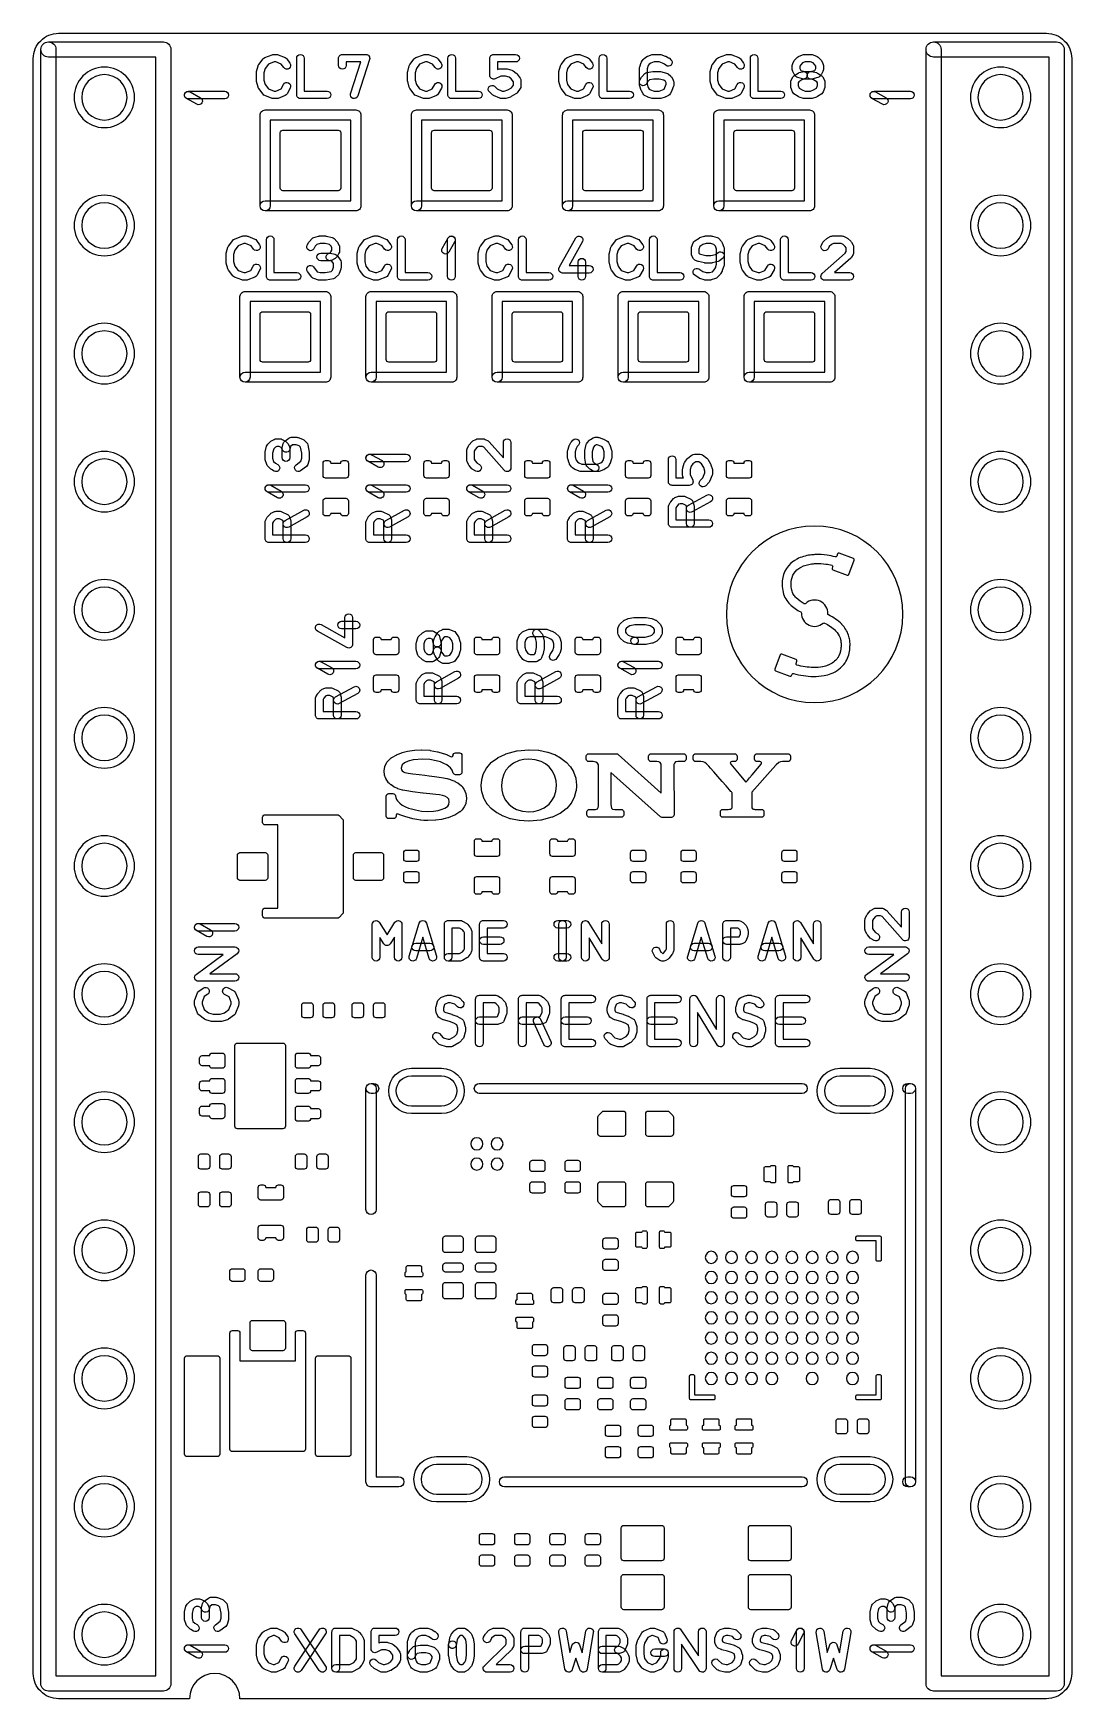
# Model space of a CAD drawing. Extents: x 0 to 20.6, y 0 to 33.
import ezdxf

# ---------------------------------------------------------------- set-up
doc = ezdxf.new("R2010")
doc.units = 0
for name, color, linetype in [('HOLE_1_4', 7, 'CONTINUOUS'), ('NC_Resist-A', 221, 'CONTINUOUS'), ('NC_Symbol-A', 140, 'CONTINUOUS'), ('OUTLINE', 7, 'CONTINUOUS')]:
    doc.layers.add(name, color=color, linetype=linetype)

msp = doc.modelspace()

# ---------------------------------------------------------------- linework, layer by layer
at = {"layer": 'HOLE_1_4'}
for points in [[(1.86, 31.75, 1), (0.96, 31.75, 1), (1.86, 31.75)], [(19.64, 31.75, 1), (18.74, 31.75, 1), (19.64, 31.75)], [(1.86, 29.21, 1), (0.96, 29.21, 1), (1.86, 29.21)], [(19.64, 29.21, 1), (18.74, 29.21, 1), (19.64, 29.21)], [(1.86, 26.67, 1), (0.96, 26.67, 1), (1.86, 26.67)], [(19.64, 26.67, 1), (18.74, 26.67, 1), (19.64, 26.67)], [(1.86, 24.13, 1), (0.96, 24.13, 1), (1.86, 24.13)], [(19.64, 24.13, 1), (18.74, 24.13, 1), (19.64, 24.13)], [(1.86, 21.59, 1), (0.96, 21.59, 1), (1.86, 21.59)], [(19.64, 21.59, 1), (18.74, 21.59, 1), (19.64, 21.59)], [(1.86, 19.05, 1), (0.96, 19.05, 1), (1.86, 19.05)], [(19.64, 19.05, 1), (18.74, 19.05, 1), (19.64, 19.05)], [(1.86, 16.51, 1), (0.96, 16.51, 1), (1.86, 16.51)], [(19.64, 16.51, 1), (18.74, 16.51, 1), (19.64, 16.51)], [(1.86, 13.97, 1), (0.96, 13.97, 1), (1.86, 13.97)], [(19.64, 13.97, 1), (18.74, 13.97, 1), (19.64, 13.97)], [(7.5, 11.75, -1), (7.5, 12.35), (8.1, 12.35, -1), (8.1, 11.75)], [(16, 11.75, -1), (16, 12.35), (16.6, 12.35, -1), (16.6, 11.75)], [(1.86, 11.43, 1), (0.96, 11.43, 1), (1.86, 11.43)], [(19.64, 11.43, 1), (18.74, 11.43, 1), (19.64, 11.43)], [(1.86, 8.89, 1), (0.96, 8.89, 1), (1.86, 8.89)], [(19.64, 8.89, 1), (18.74, 8.89, 1), (19.64, 8.89)], [(1.86, 6.35, 1), (0.96, 6.35, 1), (1.86, 6.35)], [(19.64, 6.35, 1), (18.74, 6.35, 1), (19.64, 6.35)], [(8, 4.05, -1), (8, 4.65), (8.6, 4.65, -1), (8.6, 4.05)], [(16, 4.05, -1), (16, 4.65), (16.6, 4.65, -1), (16.6, 4.05)], [(1.86, 3.81, 1), (0.96, 3.81, 1), (1.86, 3.81)], [(19.64, 3.81, 1), (18.74, 3.81, 1), (19.64, 3.81)], [(1.86, 1.27, 1), (0.96, 1.27, 1), (1.86, 1.27)], [(19.64, 1.27, 1), (18.74, 1.27, 1), (19.64, 1.27)]]:
    msp.add_lwpolyline(points, format="xyb", close=True, dxfattribs=at)
at = {"layer": 'NC_Resist-A'}
for points in [[(2.01, 31.75, 1), (0.81, 31.75, 1), (2.01, 31.75)], [(19.79, 31.75, 1), (18.59, 31.75, 1), (19.79, 31.75)], [(4.9, 31.05, -0.414214), (4.95, 31.1), (6.05, 31.1, -0.414214), (6.1, 31.05), (6.1, 29.95, -0.414214), (6.05, 29.9), (4.95, 29.9, -0.414214), (4.9, 29.95)], [(7.9, 31.05, -0.414214), (7.95, 31.1), (9.05, 31.1, -0.414214), (9.1, 31.05), (9.1, 29.95, -0.414214), (9.05, 29.9), (7.95, 29.9, -0.414214), (7.9, 29.95)], [(10.9, 31.05, -0.414214), (10.95, 31.1), (12.05, 31.1, -0.414214), (12.1, 31.05), (12.1, 29.95, -0.414214), (12.05, 29.9), (10.95, 29.9, -0.414214), (10.9, 29.95)], [(13.9, 31.05, -0.414214), (13.95, 31.1), (15.05, 31.1, -0.414214), (15.1, 31.05), (15.1, 29.95, -0.414214), (15.05, 29.9), (13.95, 29.9, -0.414214), (13.9, 29.95)], [(2.01, 29.21, 1), (0.81, 29.21, 1), (2.01, 29.21)], [(19.79, 29.21, 1), (18.59, 29.21, 1), (19.79, 29.21)], [(4.5, 27.45, -0.414214), (4.55, 27.5), (5.45, 27.5, -0.414214), (5.5, 27.45), (5.5, 26.55, -0.414214), (5.45, 26.5), (4.55, 26.5, -0.414214), (4.5, 26.55)], [(7, 27.45, -0.414214), (7.05, 27.5), (7.95, 27.5, -0.414214), (8, 27.45), (8, 26.55, -0.414214), (7.95, 26.5), (7.05, 26.5, -0.414214), (7, 26.55)], [(9.5, 27.45, -0.414214), (9.55, 27.5), (10.45, 27.5, -0.414214), (10.5, 27.45), (10.5, 26.55, -0.414214), (10.45, 26.5), (9.55, 26.5, -0.414214), (9.5, 26.55)], [(12, 27.45, -0.414214), (12.05, 27.5), (12.95, 27.5, -0.414214), (13, 27.45), (13, 26.55, -0.414214), (12.95, 26.5), (12.05, 26.5, -0.414214), (12, 26.55)], [(14.5, 27.45, -0.414214), (14.55, 27.5), (15.45, 27.5, -0.414214), (15.5, 27.45), (15.5, 26.55, -0.414214), (15.45, 26.5), (14.55, 26.5, -0.414214), (14.5, 26.55)], [(2.01, 26.67, 1), (0.81, 26.67, 1), (2.01, 26.67)], [(19.79, 26.67, 1), (18.59, 26.67, 1), (19.79, 26.67)], [(2.01, 24.13, 1), (0.81, 24.13, 1), (2.01, 24.13)], [(5.8, 24.2, -0.414214), (5.75, 24.25), (5.75, 24.5, -0.414214), (5.8, 24.55), (5.85, 24.55, -0.414214), (5.9, 24.5), (5.9, 24.5), (6.1, 24.5), (6.1, 24.5, -0.414214), (6.15, 24.55), (6.2, 24.55, -0.414214), (6.25, 24.5), (6.25, 24.25, -0.414214), (6.2, 24.2)], [(7.8, 24.2, -0.414214), (7.75, 24.25), (7.75, 24.5, -0.414214), (7.8, 24.55), (7.85, 24.55, -0.414214), (7.9, 24.5), (7.9, 24.5), (8.1, 24.5), (8.1, 24.5, -0.414214), (8.15, 24.55), (8.2, 24.55, -0.414214), (8.25, 24.5), (8.25, 24.25, -0.414214), (8.2, 24.2)], [(9.8, 24.2, -0.414214), (9.75, 24.25), (9.75, 24.5, -0.414214), (9.8, 24.55), (9.85, 24.55, -0.414214), (9.9, 24.5), (9.9, 24.5), (10.1, 24.5), (10.1, 24.5, -0.414214), (10.15, 24.55), (10.2, 24.55, -0.414214), (10.25, 24.5), (10.25, 24.25, -0.414214), (10.2, 24.2)], [(11.8, 24.2, -0.414214), (11.75, 24.25), (11.75, 24.5, -0.414214), (11.8, 24.55), (11.85, 24.55, -0.414214), (11.9, 24.5), (11.9, 24.5), (12.1, 24.5), (12.1, 24.5, -0.414214), (12.15, 24.55), (12.2, 24.55, -0.414214), (12.25, 24.5), (12.25, 24.25, -0.414214), (12.2, 24.2)], [(13.8, 24.2, -0.414214), (13.75, 24.25), (13.75, 24.5, -0.414214), (13.8, 24.55), (13.85, 24.55, -0.414214), (13.9, 24.5), (13.9, 24.5), (14.1, 24.5), (14.1, 24.5, -0.414214), (14.15, 24.55), (14.2, 24.55, -0.414214), (14.25, 24.5), (14.25, 24.25, -0.414214), (14.2, 24.2)], [(19.79, 24.13, 1), (18.59, 24.13, 1), (19.79, 24.13)], [(6.2, 23.8, -0.414214), (6.25, 23.75), (6.25, 23.5, -0.414214), (6.2, 23.45), (6.15, 23.45, -0.414214), (6.1, 23.5), (6.1, 23.5), (5.9, 23.5), (5.9, 23.5, -0.414214), (5.85, 23.45), (5.8, 23.45, -0.414214), (5.75, 23.5), (5.75, 23.75, -0.414214), (5.8, 23.8)], [(8.2, 23.8, -0.414214), (8.25, 23.75), (8.25, 23.5, -0.414214), (8.2, 23.45), (8.15, 23.45, -0.414214), (8.1, 23.5), (8.1, 23.5), (7.9, 23.5), (7.9, 23.5, -0.414214), (7.85, 23.45), (7.8, 23.45, -0.414214), (7.75, 23.5), (7.75, 23.75, -0.414214), (7.8, 23.8)], [(10.2, 23.8, -0.414214), (10.25, 23.75), (10.25, 23.5, -0.414214), (10.2, 23.45), (10.15, 23.45, -0.414214), (10.1, 23.5), (10.1, 23.5), (9.9, 23.5), (9.9, 23.5, -0.414214), (9.85, 23.45), (9.8, 23.45, -0.414214), (9.75, 23.5), (9.75, 23.75, -0.414214), (9.8, 23.8)], [(12.2, 23.8, -0.414214), (12.25, 23.75), (12.25, 23.5, -0.414214), (12.2, 23.45), (12.15, 23.45, -0.414214), (12.1, 23.5), (12.1, 23.5), (11.9, 23.5), (11.9, 23.5, -0.414214), (11.85, 23.45), (11.8, 23.45, -0.414214), (11.75, 23.5), (11.75, 23.75, -0.414214), (11.8, 23.8)], [(14.2, 23.8, -0.414214), (14.25, 23.75), (14.25, 23.5, -0.414214), (14.2, 23.45), (14.15, 23.45, -0.414214), (14.1, 23.5), (14.1, 23.5), (13.9, 23.5), (13.9, 23.5, -0.414214), (13.85, 23.45), (13.8, 23.45, -0.414214), (13.75, 23.5), (13.75, 23.75, -0.414214), (13.8, 23.8)], [(2.01, 21.59, 1), (0.81, 21.59, 1), (2.01, 21.59)], [(19.79, 21.59, 1), (18.59, 21.59, 1), (19.79, 21.59)], [(6.8, 20.7, -0.414214), (6.75, 20.75), (6.75, 21, -0.414214), (6.8, 21.05), (6.85, 21.05, -0.414214), (6.9, 21), (6.9, 21), (7.1, 21), (7.1, 21, -0.414214), (7.15, 21.05), (7.2, 21.05, -0.414214), (7.25, 21), (7.25, 20.75, -0.414214), (7.2, 20.7)], [(8.8, 20.7, -0.414214), (8.75, 20.75), (8.75, 21, -0.414214), (8.8, 21.05), (8.85, 21.05, -0.414214), (8.9, 21), (8.9, 21), (9.1, 21), (9.1, 21, -0.414214), (9.15, 21.05), (9.2, 21.05, -0.414214), (9.25, 21), (9.25, 20.75, -0.414214), (9.2, 20.7)], [(10.8, 20.7, -0.414214), (10.75, 20.75), (10.75, 21, -0.414214), (10.8, 21.05), (10.85, 21.05, -0.414214), (10.9, 21), (10.9, 21), (11.1, 21), (11.1, 21, -0.414214), (11.15, 21.05), (11.2, 21.05, -0.414214), (11.25, 21), (11.25, 20.75, -0.414214), (11.2, 20.7)], [(12.8, 20.7, -0.414214), (12.75, 20.75), (12.75, 21, -0.414214), (12.8, 21.05), (12.85, 21.05, -0.414214), (12.9, 21), (12.9, 21), (13.1, 21), (13.1, 21, -0.414214), (13.15, 21.05), (13.2, 21.05, -0.414214), (13.25, 21), (13.25, 20.75, -0.414214), (13.2, 20.7)], [(7.2, 20.3, -0.414214), (7.25, 20.25), (7.25, 20, -0.414214), (7.2, 19.95), (7.15, 19.95, -0.414214), (7.1, 20), (7.1, 20), (6.9, 20), (6.9, 20, -0.414214), (6.85, 19.95), (6.8, 19.95, -0.414214), (6.75, 20), (6.75, 20.25, -0.414214), (6.8, 20.3)], [(9.2, 20.3, -0.414214), (9.25, 20.25), (9.25, 20, -0.414214), (9.2, 19.95), (9.15, 19.95, -0.414214), (9.1, 20), (9.1, 20), (8.9, 20), (8.9, 20, -0.414214), (8.85, 19.95), (8.8, 19.95, -0.414214), (8.75, 20), (8.75, 20.25, -0.414214), (8.8, 20.3)], [(11.2, 20.3, -0.414214), (11.25, 20.25), (11.25, 20, -0.414214), (11.2, 19.95), (11.15, 19.95, -0.414214), (11.1, 20), (11.1, 20), (10.9, 20), (10.9, 20, -0.414214), (10.85, 19.95), (10.8, 19.95, -0.414214), (10.75, 20), (10.75, 20.25, -0.414214), (10.8, 20.3)], [(13.2, 20.3, -0.414214), (13.25, 20.25), (13.25, 20, -0.414214), (13.2, 19.95), (13.15, 19.95, -0.414214), (13.1, 20), (13.1, 20), (12.9, 20), (12.9, 20, -0.414214), (12.85, 19.95), (12.8, 19.95, -0.414214), (12.75, 20), (12.75, 20.25, -0.414214), (12.8, 20.3)], [(2.01, 19.05, 1), (0.81, 19.05, 1), (2.01, 19.05)], [(19.79, 19.05, 1), (18.59, 19.05, 1), (19.79, 19.05)], [(2.01, 16.51, 1), (0.81, 16.51, 1), (2.01, 16.51)], [(8.8, 16.7, -0.414214), (8.75, 16.75), (8.75, 17, -0.414214), (8.8, 17.05), (8.85, 17.05, -0.414214), (8.9, 17), (8.9, 17), (9.1, 17), (9.1, 17, -0.414214), (9.15, 17.05), (9.2, 17.05, -0.414214), (9.25, 17), (9.25, 16.75, -0.414214), (9.2, 16.7)], [(10.3, 16.7, -0.414214), (10.25, 16.75), (10.25, 17, -0.414214), (10.3, 17.05), (10.35, 17.05, -0.414214), (10.4, 17), (10.4, 17), (10.6, 17), (10.6, 17, -0.414214), (10.65, 17.05), (10.7, 17.05, -0.414214), (10.75, 17), (10.75, 16.75, -0.414214), (10.7, 16.7)], [(19.79, 16.51, 1), (18.59, 16.51, 1), (19.79, 16.51)], [(4.6, 16.775, -0.414214), (4.65, 16.725), (4.65, 16.275, -0.414214), (4.6, 16.225), (4.1, 16.225, -0.414214), (4.05, 16.275), (4.05, 16.725, -0.414214), (4.1, 16.775)], [(6.9, 16.775, -0.414214), (6.95, 16.725), (6.95, 16.275, -0.414214), (6.9, 16.225), (6.4, 16.225, -0.414214), (6.35, 16.275), (6.35, 16.725, -0.414214), (6.4, 16.775)], [(7.6, 16.825, -0.414214), (7.65, 16.775), (7.65, 16.65, -0.414214), (7.6, 16.6), (7.4, 16.6, -0.414214), (7.35, 16.65), (7.35, 16.775, -0.414214), (7.4, 16.825)], [(12.1, 16.825, -0.414214), (12.15, 16.775), (12.15, 16.65, -0.414214), (12.1, 16.6), (11.9, 16.6, -0.414214), (11.85, 16.65), (11.85, 16.775, -0.414214), (11.9, 16.825)], [(13.1, 16.825, -0.414214), (13.15, 16.775), (13.15, 16.65, -0.414214), (13.1, 16.6), (12.9, 16.6, -0.414214), (12.85, 16.65), (12.85, 16.775, -0.414214), (12.9, 16.825)], [(15.1, 16.825, -0.414214), (15.15, 16.775), (15.15, 16.65, -0.414214), (15.1, 16.6), (14.9, 16.6, -0.414214), (14.85, 16.65), (14.85, 16.775, -0.414214), (14.9, 16.825)], [(7.4, 16.175, -0.414214), (7.35, 16.225), (7.35, 16.35, -0.414214), (7.4, 16.4), (7.6, 16.4, -0.414214), (7.65, 16.35), (7.65, 16.225, -0.414214), (7.6, 16.175)], [(9.2, 16.3, -0.414214), (9.25, 16.25), (9.25, 16, -0.414214), (9.2, 15.95), (9.15, 15.95, -0.414214), (9.1, 16), (9.1, 16), (8.9, 16), (8.9, 16, -0.414214), (8.85, 15.95), (8.8, 15.95, -0.414214), (8.75, 16), (8.75, 16.25, -0.414214), (8.8, 16.3)], [(10.7, 16.3, -0.414214), (10.75, 16.25), (10.75, 16, -0.414214), (10.7, 15.95), (10.65, 15.95, -0.414214), (10.6, 16), (10.6, 16), (10.4, 16), (10.4, 16, -0.414214), (10.35, 15.95), (10.3, 15.95, -0.414214), (10.25, 16), (10.25, 16.25, -0.414214), (10.3, 16.3)], [(11.9, 16.175, -0.414214), (11.85, 16.225), (11.85, 16.35, -0.414214), (11.9, 16.4), (12.1, 16.4, -0.414214), (12.15, 16.35), (12.15, 16.225, -0.414214), (12.1, 16.175)], [(12.9, 16.175, -0.414214), (12.85, 16.225), (12.85, 16.35, -0.414214), (12.9, 16.4), (13.1, 16.4, -0.414214), (13.15, 16.35), (13.15, 16.225, -0.414214), (13.1, 16.175)], [(14.9, 16.175, -0.414214), (14.85, 16.225), (14.85, 16.35, -0.414214), (14.9, 16.4), (15.1, 16.4, -0.414214), (15.15, 16.35), (15.15, 16.225, -0.414214), (15.1, 16.175)], [(2.01, 13.97, 1), (0.81, 13.97, 1), (2.01, 13.97)], [(19.79, 13.97, 1), (18.59, 13.97, 1), (19.79, 13.97)], [(5.325, 13.75, -0.414214), (5.375, 13.8), (5.5, 13.8, -0.414214), (5.55, 13.75), (5.55, 13.55, -0.414214), (5.5, 13.5), (5.375, 13.5, -0.414214), (5.325, 13.55)], [(5.975, 13.55, -0.414214), (5.925, 13.5), (5.8, 13.5, -0.414214), (5.75, 13.55), (5.75, 13.75, -0.414214), (5.8, 13.8), (5.925, 13.8, -0.414214), (5.975, 13.75)], [(6.325, 13.75, -0.414214), (6.375, 13.8), (6.5, 13.8, -0.414214), (6.55, 13.75), (6.55, 13.55, -0.414214), (6.5, 13.5), (6.375, 13.5, -0.414214), (6.325, 13.55)], [(6.975, 13.55, -0.414214), (6.925, 13.5), (6.8, 13.5, -0.414214), (6.75, 13.55), (6.75, 13.75, -0.414214), (6.8, 13.8), (6.925, 13.8, -0.414214), (6.975, 13.75)], [(5, 11.35, -0.414214), (4.95, 11.3), (4.05, 11.3, -0.414214), (4, 11.35), (4, 12.95, -0.414214), (4.05, 13), (4.95, 13, -0.414214), (5, 12.95)], [(3.8, 12.55, -0.414214), (3.75, 12.5), (3.55, 12.5, -0.414214), (3.5, 12.55), (3.5, 12.55), (3.35, 12.55, -0.414214), (3.3, 12.6), (3.3, 12.7, -0.414214), (3.35, 12.75), (3.5, 12.75), (3.5, 12.75, -0.414214), (3.55, 12.8), (3.75, 12.8, -0.414214), (3.8, 12.75)], [(5.2, 12.75, -0.414214), (5.25, 12.8), (5.45, 12.8, -0.414214), (5.5, 12.75), (5.5, 12.75), (5.65, 12.75, -0.414214), (5.7, 12.7), (5.7, 12.6, -0.414214), (5.65, 12.55), (5.5, 12.55), (5.5, 12.55, -0.414214), (5.45, 12.5), (5.25, 12.5, -0.414214), (5.2, 12.55)], [(3.8, 12.05, -0.414214), (3.75, 12), (3.55, 12, -0.414214), (3.5, 12.05), (3.5, 12.05), (3.35, 12.05, -0.414214), (3.3, 12.1), (3.3, 12.2, -0.414214), (3.35, 12.25), (3.5, 12.25), (3.5, 12.25, -0.414214), (3.55, 12.3), (3.75, 12.3, -0.414214), (3.8, 12.25)], [(5.2, 12.25, -0.414214), (5.25, 12.3), (5.45, 12.3, -0.414214), (5.5, 12.25), (5.5, 12.25), (5.65, 12.25, -0.414214), (5.7, 12.2), (5.7, 12.1, -0.414214), (5.65, 12.05), (5.5, 12.05), (5.5, 12.05, -0.414214), (5.45, 12), (5.25, 12, -0.414214), (5.2, 12.05)], [(8.1, 12.5, -1), (8.1, 11.6), (7.5, 11.6, -1), (7.5, 12.5)], [(16.6, 12.5, -1), (16.6, 11.6), (16, 11.6, -1), (16, 12.5)], [(2.01, 11.43, 1), (0.81, 11.43, 1), (2.01, 11.43)], [(19.79, 11.43, 1), (18.59, 11.43, 1), (19.79, 11.43)], [(3.8, 11.55, -0.414214), (3.75, 11.5), (3.55, 11.5, -0.414214), (3.5, 11.55), (3.5, 11.55), (3.35, 11.55, -0.414214), (3.3, 11.6), (3.3, 11.7, -0.414214), (3.35, 11.75), (3.5, 11.75), (3.5, 11.75, -0.414214), (3.55, 11.8), (3.75, 11.8, -0.414214), (3.8, 11.75)], [(5.2, 11.7, -0.414214), (5.25, 11.75), (5.45, 11.75, -0.414214), (5.5, 11.7), (5.5, 11.7), (5.65, 11.7, -0.414214), (5.7, 11.65), (5.7, 11.55, -0.414214), (5.65, 11.5), (5.5, 11.5), (5.5, 11.5, -0.414214), (5.45, 11.45), (5.25, 11.45, -0.414214), (5.2, 11.5)], [(11.25, 11.15, -0.414214), (11.2, 11.2), (11.2, 11.52929, -0.198875), (11.21464, 11.56464), (11.28536, 11.63536, -0.198875), (11.32071, 11.65), (11.7, 11.65, -0.414214), (11.75, 11.6), (11.75, 11.2, -0.414214), (11.7, 11.15)], [(12.15, 11.6, -0.414214), (12.2, 11.65), (12.57929, 11.65, -0.198875), (12.61464, 11.63536), (12.68536, 11.56464, -0.198875), (12.7, 11.52929), (12.7, 11.2, -0.414214), (12.65, 11.15), (12.2, 11.15, -0.414214), (12.15, 11.2)], [(8.92, 11, 1), (8.68, 11, 1), (8.92, 11)], [(9.2, 10.88, 1), (9.2, 11.12, 1), (9.2, 10.88)], [(3.275, 10.75, -0.414214), (3.325, 10.8), (3.45, 10.8, -0.414214), (3.5, 10.75), (3.5, 10.55, -0.414214), (3.45, 10.5), (3.325, 10.5, -0.414214), (3.275, 10.55)], [(3.925, 10.55, -0.414214), (3.875, 10.5), (3.75, 10.5, -0.414214), (3.7, 10.55), (3.7, 10.75, -0.414214), (3.75, 10.8), (3.875, 10.8, -0.414214), (3.925, 10.75)], [(5.2, 10.75, -0.414214), (5.25, 10.8), (5.375, 10.8, -0.414214), (5.425, 10.75), (5.425, 10.55, -0.414214), (5.375, 10.5), (5.25, 10.5, -0.414214), (5.2, 10.55)], [(5.85, 10.55, -0.414214), (5.8, 10.5), (5.675, 10.5, -0.414214), (5.625, 10.55), (5.625, 10.75, -0.414214), (5.675, 10.8), (5.8, 10.8, -0.414214), (5.85, 10.75)], [(8.8, 10.72, 1), (8.8, 10.48, 1), (8.8, 10.72)], [(9.08, 10.6, 1), (9.32, 10.6, 1), (9.08, 10.6)], [(10.1, 10.675, -0.414214), (10.15, 10.625), (10.15, 10.5, -0.414214), (10.1, 10.45), (9.9, 10.45, -0.414214), (9.85, 10.5), (9.85, 10.625, -0.414214), (9.9, 10.675)], [(10.8, 10.675, -0.414214), (10.85, 10.625), (10.85, 10.5, -0.414214), (10.8, 10.45), (10.6, 10.45, -0.414214), (10.55, 10.5), (10.55, 10.625, -0.414214), (10.6, 10.675)], [(14.725, 10.25, -0.414214), (14.7, 10.225), (14.65, 10.225, -0.414214), (14.625, 10.25), (14.625, 10.25), (14.525, 10.25, -0.414214), (14.5, 10.275), (14.5, 10.525, -0.414214), (14.525, 10.55), (14.625, 10.55), (14.625, 10.55, -0.414214), (14.65, 10.575), (14.7, 10.575, -0.414214), (14.725, 10.55)], [(14.975, 10.55, -0.414214), (15, 10.575), (15.05, 10.575, -0.414214), (15.075, 10.55), (15.075, 10.55), (15.175, 10.55, -0.414214), (15.2, 10.525), (15.2, 10.275, -0.414214), (15.175, 10.25), (15.075, 10.25), (15.075, 10.25, -0.414214), (15.05, 10.225), (15, 10.225, -0.414214), (14.975, 10.25)], [(9.9, 10.025, -0.414214), (9.85, 10.075), (9.85, 10.2, -0.414214), (9.9, 10.25), (10.1, 10.25, -0.414214), (10.15, 10.2), (10.15, 10.075, -0.414214), (10.1, 10.025)], [(10.6, 10.025, -0.414214), (10.55, 10.075), (10.55, 10.2, -0.414214), (10.6, 10.25), (10.8, 10.25, -0.414214), (10.85, 10.2), (10.85, 10.075, -0.414214), (10.8, 10.025)], [(11.75, 9.8, -0.414214), (11.7, 9.75), (11.32071, 9.75, -0.198875), (11.28536, 9.76464), (11.21464, 9.83536, -0.198875), (11.2, 9.87071), (11.2, 10.2, -0.414214), (11.25, 10.25), (11.7, 10.25, -0.414214), (11.75, 10.2)], [(12.65, 10.25, -0.414214), (12.7, 10.2), (12.7, 9.87071, -0.198875), (12.68536, 9.83536), (12.61464, 9.76464, -0.198875), (12.57929, 9.75), (12.2, 9.75, -0.414214), (12.15, 9.8), (12.15, 10.2, -0.414214), (12.2, 10.25)], [(3.275, 10, -0.414214), (3.325, 10.05), (3.45, 10.05, -0.414214), (3.5, 10), (3.5, 9.8, -0.414214), (3.45, 9.75), (3.325, 9.75, -0.414214), (3.275, 9.8)], [(3.925, 9.8, -0.414214), (3.875, 9.75), (3.75, 9.75, -0.414214), (3.7, 9.8), (3.7, 10, -0.414214), (3.75, 10.05), (3.875, 10.05, -0.414214), (3.925, 10)], [(4.5625, 10.1875, -0.414214), (4.6125, 10.1375), (4.6125, 10.1375), (4.8125, 10.1375), (4.8125, 10.1375, -0.414214), (4.8625, 10.1875), (4.9125, 10.1875, -0.414214), (4.9625, 10.1375), (4.9625, 9.9375, -0.414214), (4.9125, 9.8875), (4.5125, 9.8875, -0.414214), (4.4625, 9.9375), (4.4625, 10.1375, -0.414214), (4.5125, 10.1875)], [(14.1, 10.175, -0.414214), (14.15, 10.125), (14.15, 10, -0.414214), (14.1, 9.95), (13.9, 9.95, -0.414214), (13.85, 10), (13.85, 10.125, -0.414214), (13.9, 10.175)], [(13.9, 9.525, -0.414214), (13.85, 9.575), (13.85, 9.7, -0.414214), (13.9, 9.75), (14.1, 9.75, -0.414214), (14.15, 9.7), (14.15, 9.575, -0.414214), (14.1, 9.525)], [(14.525, 9.8, -0.414214), (14.575, 9.85), (14.7, 9.85, -0.414214), (14.75, 9.8), (14.75, 9.6, -0.414214), (14.7, 9.55), (14.575, 9.55, -0.414214), (14.525, 9.6)], [(15.175, 9.6, -0.414214), (15.125, 9.55), (15, 9.55, -0.414214), (14.95, 9.6), (14.95, 9.8, -0.414214), (15, 9.85), (15.125, 9.85, -0.414214), (15.175, 9.8)], [(15.775, 9.85, -0.414214), (15.825, 9.9), (15.95, 9.9, -0.414214), (16, 9.85), (16, 9.65, -0.414214), (15.95, 9.6), (15.825, 9.6, -0.414214), (15.775, 9.65)], [(16.425, 9.65, -0.414214), (16.375, 9.6), (16.25, 9.6, -0.414214), (16.2, 9.65), (16.2, 9.85, -0.414214), (16.25, 9.9), (16.375, 9.9, -0.414214), (16.425, 9.85)], [(2.01, 8.89, 1), (0.81, 8.89, 1), (2.01, 8.89)], [(4.8625, 9.0875, -0.414214), (4.8125, 9.1375), (4.8125, 9.1375), (4.6125, 9.1375), (4.6125, 9.1375, -0.414214), (4.5625, 9.0875), (4.5125, 9.0875, -0.414214), (4.4625, 9.1375), (4.4625, 9.3375, -0.414214), (4.5125, 9.3875), (4.9125, 9.3875, -0.414214), (4.9625, 9.3375), (4.9625, 9.1375, -0.414214), (4.9125, 9.0875)], [(5.425, 9.3, -0.414214), (5.475, 9.35), (5.6, 9.35, -0.414214), (5.65, 9.3), (5.65, 9.1, -0.414214), (5.6, 9.05), (5.475, 9.05, -0.414214), (5.425, 9.1)], [(6.075, 9.1, -0.414214), (6.025, 9.05), (5.9, 9.05, -0.414214), (5.85, 9.1), (5.85, 9.3, -0.414214), (5.9, 9.35), (6.025, 9.35, -0.414214), (6.075, 9.3)], [(12.175, 8.95, -0.414214), (12.15, 8.925), (12.1, 8.925, -0.414214), (12.075, 8.95), (12.075, 8.95), (11.975, 8.95, -0.414214), (11.95, 8.975), (11.95, 9.225, -0.414214), (11.975, 9.25), (12.075, 9.25), (12.075, 9.25, -0.414214), (12.1, 9.275), (12.15, 9.275, -0.414214), (12.175, 9.25)], [(12.425, 9.25, -0.414214), (12.45, 9.275), (12.5, 9.275, -0.414214), (12.525, 9.25), (12.525, 9.25), (12.625, 9.25, -0.414214), (12.65, 9.225), (12.65, 8.975, -0.414214), (12.625, 8.95), (12.525, 8.95), (12.525, 8.95, -0.414214), (12.5, 8.925), (12.45, 8.925, -0.414214), (12.425, 8.95)], [(19.79, 8.89, 1), (18.59, 8.89, 1), (19.79, 8.89)], [(8.475, 9.175, -0.414214), (8.525, 9.125), (8.525, 8.895, -0.414214), (8.475, 8.845), (8.175, 8.845, -0.414214), (8.125, 8.895), (8.125, 9.125, -0.414214), (8.175, 9.175)], [(9.125, 9.175, -0.414214), (9.175, 9.125), (9.175, 8.895, -0.414214), (9.125, 8.845), (8.825, 8.845, -0.414214), (8.775, 8.895), (8.775, 9.125, -0.414214), (8.825, 9.175)], [(11.55, 9.1375, -0.414214), (11.6, 9.0875), (11.6, 8.9625, -0.414214), (11.55, 8.9125), (11.35, 8.9125, -0.414214), (11.3, 8.9625), (11.3, 9.0875, -0.414214), (11.35, 9.1375)], [(16.72, 9.075), (16.345, 9.075, -0.414214), (16.32, 9.1), (16.32, 9.15, -0.414214), (16.345, 9.175), (16.795, 9.175, -0.414214), (16.82, 9.15), (16.82, 8.7, -0.414214), (16.795, 8.675), (16.745, 8.675, -0.414214), (16.72, 8.7)], [(7.4, 8.3625, -0.414214), (7.375, 8.3875), (7.375, 8.4375, -0.414214), (7.4, 8.4625), (7.4, 8.4625), (7.4, 8.5625, -0.414214), (7.425, 8.5875), (7.675, 8.5875, -0.414214), (7.7, 8.5625), (7.7, 8.4625), (7.7, 8.4625, -0.414214), (7.725, 8.4375), (7.725, 8.3875, -0.414214), (7.7, 8.3625)], [(8.475, 8.64, -0.414214), (8.525, 8.59), (8.525, 8.51, -0.414214), (8.475, 8.46), (8.175, 8.46, -0.414214), (8.125, 8.51), (8.125, 8.59, -0.414214), (8.175, 8.64)], [(9.125, 8.64, -0.414214), (9.175, 8.59), (9.175, 8.51, -0.414214), (9.125, 8.46), (8.825, 8.46, -0.414214), (8.775, 8.51), (8.775, 8.59, -0.414214), (8.825, 8.64)], [(11.35, 8.4875, -0.414214), (11.3, 8.5375), (11.3, 8.6625, -0.414214), (11.35, 8.7125), (11.55, 8.7125, -0.414214), (11.6, 8.6625), (11.6, 8.5375, -0.414214), (11.55, 8.4875)], [(13.45, 8.87, 1), (13.45, 8.63, 1), (13.45, 8.87)], [(13.85, 8.87, 1), (13.85, 8.63, 1), (13.85, 8.87)], [(14.25, 8.87, 1), (14.25, 8.63, 1), (14.25, 8.87)], [(14.65, 8.87, 1), (14.65, 8.63, 1), (14.65, 8.87)], [(15.05, 8.87, 1), (15.05, 8.63, 1), (15.05, 8.87)], [(15.45, 8.87, 1), (15.45, 8.63, 1), (15.45, 8.87)], [(15.85, 8.87, 1), (15.85, 8.63, 1), (15.85, 8.87)], [(16.25, 8.87, 1), (16.25, 8.63, 1), (16.25, 8.87)], [(4.148, 8.525, -0.414214), (4.198, 8.475), (4.198, 8.325, -0.414214), (4.148, 8.275), (3.948, 8.275, -0.414214), (3.898, 8.325), (3.898, 8.475, -0.414214), (3.948, 8.525)], [(4.713, 8.525, -0.414214), (4.763, 8.475), (4.763, 8.325, -0.414214), (4.713, 8.275), (4.513, 8.275, -0.414214), (4.463, 8.325), (4.463, 8.475, -0.414214), (4.513, 8.525)], [(13.45, 8.47, 1), (13.45, 8.23, 1), (13.45, 8.47)], [(13.85, 8.47, 1), (13.85, 8.23, 1), (13.85, 8.47)], [(14.25, 8.47, 1), (14.25, 8.23, 1), (14.25, 8.47)], [(14.65, 8.47, 1), (14.65, 8.23, 1), (14.65, 8.47)], [(15.05, 8.47, 1), (15.05, 8.23, 1), (15.05, 8.47)], [(15.45, 8.47, 1), (15.45, 8.23, 1), (15.45, 8.47)], [(15.85, 8.47, 1), (15.85, 8.23, 1), (15.85, 8.47)], [(16.25, 8.47, 1), (16.25, 8.23, 1), (16.25, 8.47)], [(7.7, 8.1125, -0.414214), (7.725, 8.0875), (7.725, 8.0375, -0.414214), (7.7, 8.0125), (7.7, 8.0125), (7.7, 7.9125, -0.414214), (7.675, 7.8875), (7.425, 7.8875, -0.414214), (7.4, 7.9125), (7.4, 8.0125), (7.4, 8.0125, -0.414214), (7.375, 8.0375), (7.375, 8.0875, -0.414214), (7.4, 8.1125)], [(8.475, 8.255, -0.414214), (8.525, 8.205), (8.525, 7.975, -0.414214), (8.475, 7.925), (8.175, 7.925, -0.414214), (8.125, 7.975), (8.125, 8.205, -0.414214), (8.175, 8.255)], [(9.125, 8.255, -0.414214), (9.175, 8.205), (9.175, 7.975, -0.414214), (9.125, 7.925), (8.825, 7.925, -0.414214), (8.775, 7.975), (8.775, 8.205, -0.414214), (8.825, 8.255)], [(9.6, 7.8125, -0.414214), (9.575, 7.8375), (9.575, 7.8875, -0.414214), (9.6, 7.9125), (9.6, 7.9125), (9.6, 8.0125, -0.414214), (9.625, 8.0375), (9.875, 8.0375, -0.414214), (9.9, 8.0125), (9.9, 7.9125), (9.9, 7.9125, -0.414214), (9.925, 7.8875), (9.925, 7.8375, -0.414214), (9.9, 7.8125)], [(10.275, 8.1, -0.414214), (10.325, 8.15), (10.45, 8.15, -0.414214), (10.5, 8.1), (10.5, 7.9, -0.414214), (10.45, 7.85), (10.325, 7.85, -0.414214), (10.275, 7.9)], [(10.925, 7.9, -0.414214), (10.875, 7.85), (10.75, 7.85, -0.414214), (10.7, 7.9), (10.7, 8.1, -0.414214), (10.75, 8.15), (10.875, 8.15, -0.414214), (10.925, 8.1)], [(11.55, 8.0375, -0.414214), (11.6, 7.9875), (11.6, 7.8625, -0.414214), (11.55, 7.8125), (11.35, 7.8125, -0.414214), (11.3, 7.8625), (11.3, 7.9875, -0.414214), (11.35, 8.0375)], [(12.175, 7.85, -0.414214), (12.15, 7.825), (12.1, 7.825, -0.414214), (12.075, 7.85), (12.075, 7.85), (11.975, 7.85, -0.414214), (11.95, 7.875), (11.95, 8.125, -0.414214), (11.975, 8.15), (12.075, 8.15), (12.075, 8.15, -0.414214), (12.1, 8.175), (12.15, 8.175, -0.414214), (12.175, 8.15)], [(12.425, 8.15, -0.414214), (12.45, 8.175), (12.5, 8.175, -0.414214), (12.525, 8.15), (12.525, 8.15), (12.625, 8.15, -0.414214), (12.65, 8.125), (12.65, 7.875, -0.414214), (12.625, 7.85), (12.525, 7.85), (12.525, 7.85, -0.414214), (12.5, 7.825), (12.45, 7.825, -0.414214), (12.425, 7.85)], [(13.45, 8.07, 1), (13.45, 7.83, 1), (13.45, 8.07)], [(13.85, 8.07, 1), (13.85, 7.83, 1), (13.85, 8.07)], [(14.25, 8.07, 1), (14.25, 7.83, 1), (14.25, 8.07)], [(14.65, 8.07, 1), (14.65, 7.83, 1), (14.65, 8.07)], [(15.05, 8.07, 1), (15.05, 7.83, 1), (15.05, 8.07)], [(15.45, 8.07, 1), (15.45, 7.83, 1), (15.45, 8.07)], [(15.85, 8.07, 1), (15.85, 7.83, 1), (15.85, 8.07)], [(16.25, 8.07, 1), (16.25, 7.83, 1), (16.25, 8.07)], [(11.35, 7.3875, -0.414214), (11.3, 7.4375), (11.3, 7.5625, -0.414214), (11.35, 7.6125), (11.55, 7.6125, -0.414214), (11.6, 7.5625), (11.6, 7.4375, -0.414214), (11.55, 7.3875)], [(13.45, 7.67, 1), (13.45, 7.43, 1), (13.45, 7.67)], [(13.85, 7.67, 1), (13.85, 7.43, 1), (13.85, 7.67)], [(14.25, 7.67, 1), (14.25, 7.43, 1), (14.25, 7.67)], [(14.65, 7.67, 1), (14.65, 7.43, 1), (14.65, 7.67)], [(15.05, 7.67, 1), (15.05, 7.43, 1), (15.05, 7.67)], [(15.45, 7.67, 1), (15.45, 7.43, 1), (15.45, 7.67)], [(15.85, 7.67, 1), (15.85, 7.43, 1), (15.85, 7.67)], [(16.25, 7.67, 1), (16.25, 7.43, 1), (16.25, 7.67)], [(4.35, 6.9, -0.414214), (4.3, 6.95), (4.3, 7.45, -0.414214), (4.35, 7.5), (4.95, 7.5, -0.414214), (5, 7.45), (5, 6.95, -0.414214), (4.95, 6.9)], [(9.9, 7.5625, -0.414214), (9.925, 7.5375), (9.925, 7.4875, -0.414214), (9.9, 7.4625), (9.9, 7.4625), (9.9, 7.3625, -0.414214), (9.875, 7.3375), (9.625, 7.3375, -0.414214), (9.6, 7.3625), (9.6, 7.4625), (9.6, 7.4625, -0.414214), (9.575, 7.4875), (9.575, 7.5375, -0.414214), (9.6, 7.5625)], [(13.45, 7.27, 1), (13.45, 7.03, 1), (13.45, 7.27)], [(13.85, 7.27, 1), (13.85, 7.03, 1), (13.85, 7.27)], [(14.25, 7.27, 1), (14.25, 7.03, 1), (14.25, 7.27)], [(14.65, 7.27, 1), (14.65, 7.03, 1), (14.65, 7.27)], [(15.05, 7.27, 1), (15.05, 7.03, 1), (15.05, 7.27)], [(15.45, 7.27, 1), (15.45, 7.03, 1), (15.45, 7.27)], [(15.85, 7.27, 1), (15.85, 7.03, 1), (15.85, 7.27)], [(16.25, 7.27, 1), (16.25, 7.03, 1), (16.25, 7.27)], [(2.01, 6.35, 1), (0.81, 6.35, 1), (2.01, 6.35)], [(10.15, 7.025, -0.414214), (10.2, 6.975), (10.2, 6.85, -0.414214), (10.15, 6.8), (9.95, 6.8, -0.414214), (9.9, 6.85), (9.9, 6.975, -0.414214), (9.95, 7.025)], [(10.525, 6.95, -0.414214), (10.575, 7), (10.7, 7, -0.414214), (10.75, 6.95), (10.75, 6.75, -0.414214), (10.7, 6.7), (10.575, 6.7, -0.414214), (10.525, 6.75)], [(11.175, 6.75, -0.414214), (11.125, 6.7), (11, 6.7, -0.414214), (10.95, 6.75), (10.95, 6.95, -0.414214), (11, 7), (11.125, 7, -0.414214), (11.175, 6.95)], [(11.475, 6.95, -0.414214), (11.525, 7), (11.65, 7, -0.414214), (11.7, 6.95), (11.7, 6.75, -0.414214), (11.65, 6.7), (11.525, 6.7, -0.414214), (11.475, 6.75)], [(12.125, 6.75, -0.414214), (12.075, 6.7), (11.95, 6.7, -0.414214), (11.9, 6.75), (11.9, 6.95, -0.414214), (11.95, 7), (12.075, 7, -0.414214), (12.125, 6.95)], [(19.79, 6.35, 1), (18.59, 6.35, 1), (19.79, 6.35)], [(3, 6.75, -0.414214), (3.05, 6.8), (3.65, 6.8, -0.414214), (3.7, 6.75), (3.7, 4.85, -0.414214), (3.65, 4.8), (3.05, 4.8, -0.414214), (3, 4.85)], [(6.3, 4.85, -0.414214), (6.25, 4.8), (5.65, 4.8, -0.414214), (5.6, 4.85), (5.6, 6.75, -0.414214), (5.65, 6.8), (6.25, 6.8, -0.414214), (6.3, 6.75)], [(13.45, 6.87, 1), (13.45, 6.63, 1), (13.45, 6.87)], [(13.85, 6.87, 1), (13.85, 6.63, 1), (13.85, 6.87)], [(14.25, 6.87, 1), (14.25, 6.63, 1), (14.25, 6.87)], [(14.65, 6.87, 1), (14.65, 6.63, 1), (14.65, 6.87)], [(15.05, 6.87, 1), (15.05, 6.63, 1), (15.05, 6.87)], [(15.45, 6.87, 1), (15.45, 6.63, 1), (15.45, 6.87)], [(15.85, 6.87, 1), (15.85, 6.63, 1), (15.85, 6.87)], [(16.25, 6.87, 1), (16.25, 6.63, 1), (16.25, 6.87)], [(9.95, 6.375, -0.414214), (9.9, 6.425), (9.9, 6.55, -0.414214), (9.95, 6.6), (10.15, 6.6, -0.414214), (10.2, 6.55), (10.2, 6.425, -0.414214), (10.15, 6.375)], [(10.8, 6.375, -0.414214), (10.85, 6.325), (10.85, 6.2, -0.414214), (10.8, 6.15), (10.6, 6.15, -0.414214), (10.55, 6.2), (10.55, 6.325, -0.414214), (10.6, 6.375)], [(11.45, 6.375, -0.414214), (11.5, 6.325), (11.5, 6.2, -0.414214), (11.45, 6.15), (11.25, 6.15, -0.414214), (11.2, 6.2), (11.2, 6.325, -0.414214), (11.25, 6.375)], [(12.1, 6.375, -0.414214), (12.15, 6.325), (12.15, 6.2, -0.414214), (12.1, 6.15), (11.9, 6.15, -0.414214), (11.85, 6.2), (11.85, 6.325, -0.414214), (11.9, 6.375)], [(13.12, 6.025), (13.495, 6.025, -0.414214), (13.52, 6), (13.52, 5.95, -0.414214), (13.495, 5.925), (13.045, 5.925, -0.414214), (13.02, 5.95), (13.02, 6.4, -0.414214), (13.045, 6.425), (13.095, 6.425, -0.414214), (13.12, 6.4)], [(13.45, 6.47, 1), (13.45, 6.23, 1), (13.45, 6.47)], [(13.85, 6.47, 1), (13.85, 6.23, 1), (13.85, 6.47)], [(14.25, 6.47, 1), (14.25, 6.23, 1), (14.25, 6.47)], [(14.65, 6.47, 1), (14.65, 6.23, 1), (14.65, 6.47)], [(15.45, 6.47, 1), (15.45, 6.23, 1), (15.45, 6.47)], [(16.25, 6.47, 1), (16.25, 6.23, 1), (16.25, 6.47)], [(16.72, 6.025), (16.72, 6.4, -0.414214), (16.745, 6.425), (16.795, 6.425, -0.414214), (16.82, 6.4), (16.82, 5.95, -0.414214), (16.795, 5.925), (16.345, 5.925, -0.414214), (16.32, 5.95), (16.32, 6, -0.414214), (16.345, 6.025)], [(10.15, 6.025, -0.414214), (10.2, 5.975), (10.2, 5.85, -0.414214), (10.15, 5.8), (9.95, 5.8, -0.414214), (9.9, 5.85), (9.9, 5.975, -0.414214), (9.95, 6.025)], [(10.6, 5.725, -0.414214), (10.55, 5.775), (10.55, 5.9, -0.414214), (10.6, 5.95), (10.8, 5.95, -0.414214), (10.85, 5.9), (10.85, 5.775, -0.414214), (10.8, 5.725)], [(11.25, 5.725, -0.414214), (11.2, 5.775), (11.2, 5.9, -0.414214), (11.25, 5.95), (11.45, 5.95, -0.414214), (11.5, 5.9), (11.5, 5.775, -0.414214), (11.45, 5.725)], [(11.9, 5.725, -0.414214), (11.85, 5.775), (11.85, 5.9, -0.414214), (11.9, 5.95), (12.1, 5.95, -0.414214), (12.15, 5.9), (12.15, 5.775, -0.414214), (12.1, 5.725)], [(9.95, 5.375, -0.414214), (9.9, 5.425), (9.9, 5.55, -0.414214), (9.95, 5.6), (10.15, 5.6, -0.414214), (10.2, 5.55), (10.2, 5.425, -0.414214), (10.15, 5.375)], [(11.6, 5.425, -0.414214), (11.65, 5.375), (11.65, 5.25, -0.414214), (11.6, 5.2), (11.4, 5.2, -0.414214), (11.35, 5.25), (11.35, 5.375, -0.414214), (11.4, 5.425)], [(12.25, 5.425, -0.414214), (12.3, 5.375), (12.3, 5.25, -0.414214), (12.25, 5.2), (12.05, 5.2, -0.414214), (12, 5.25), (12, 5.375, -0.414214), (12.05, 5.425)], [(12.65, 5.325, -0.414214), (12.625, 5.35), (12.625, 5.4, -0.414214), (12.65, 5.425), (12.65, 5.425), (12.65, 5.525, -0.414214), (12.675, 5.55), (12.925, 5.55, -0.414214), (12.95, 5.525), (12.95, 5.425), (12.95, 5.425, -0.414214), (12.975, 5.4), (12.975, 5.35, -0.414214), (12.95, 5.325)], [(13.3, 5.325, -0.414214), (13.275, 5.35), (13.275, 5.4, -0.414214), (13.3, 5.425), (13.3, 5.425), (13.3, 5.525, -0.414214), (13.325, 5.55), (13.575, 5.55, -0.414214), (13.6, 5.525), (13.6, 5.425), (13.6, 5.425, -0.414214), (13.625, 5.4), (13.625, 5.35, -0.414214), (13.6, 5.325)], [(13.95, 5.325, -0.414214), (13.925, 5.35), (13.925, 5.4, -0.414214), (13.95, 5.425), (13.95, 5.425), (13.95, 5.525, -0.414214), (13.975, 5.55), (14.225, 5.55, -0.414214), (14.25, 5.525), (14.25, 5.425), (14.25, 5.425, -0.414214), (14.275, 5.4), (14.275, 5.35, -0.414214), (14.25, 5.325)], [(15.925, 5.5, -0.414214), (15.975, 5.55), (16.1, 5.55, -0.414214), (16.15, 5.5), (16.15, 5.3, -0.414214), (16.1, 5.25), (15.975, 5.25, -0.414214), (15.925, 5.3)], [(16.575, 5.3, -0.414214), (16.525, 5.25), (16.4, 5.25, -0.414214), (16.35, 5.3), (16.35, 5.5, -0.414214), (16.4, 5.55), (16.525, 5.55, -0.414214), (16.575, 5.5)], [(11.4, 4.775, -0.414214), (11.35, 4.825), (11.35, 4.95, -0.414214), (11.4, 5), (11.6, 5, -0.414214), (11.65, 4.95), (11.65, 4.825, -0.414214), (11.6, 4.775)], [(12.05, 4.775, -0.414214), (12, 4.825), (12, 4.95, -0.414214), (12.05, 5), (12.25, 5, -0.414214), (12.3, 4.95), (12.3, 4.825, -0.414214), (12.25, 4.775)], [(12.95, 5.075, -0.414214), (12.975, 5.05), (12.975, 5, -0.414214), (12.95, 4.975), (12.95, 4.975), (12.95, 4.875, -0.414214), (12.925, 4.85), (12.675, 4.85, -0.414214), (12.65, 4.875), (12.65, 4.975), (12.65, 4.975, -0.414214), (12.625, 5), (12.625, 5.05, -0.414214), (12.65, 5.075)], [(13.6, 5.075, -0.414214), (13.625, 5.05), (13.625, 5, -0.414214), (13.6, 4.975), (13.6, 4.975), (13.6, 4.875, -0.414214), (13.575, 4.85), (13.325, 4.85, -0.414214), (13.3, 4.875), (13.3, 4.975), (13.3, 4.975, -0.414214), (13.275, 5), (13.275, 5.05, -0.414214), (13.3, 5.075)], [(14.25, 5.075, -0.414214), (14.275, 5.05), (14.275, 5, -0.414214), (14.25, 4.975), (14.25, 4.975), (14.25, 4.875, -0.414214), (14.225, 4.85), (13.975, 4.85, -0.414214), (13.95, 4.875), (13.95, 4.975), (13.95, 4.975, -0.414214), (13.925, 5), (13.925, 5.05, -0.414214), (13.95, 5.075)], [(8.6, 4.8, -1), (8.6, 3.9), (8, 3.9, -1), (8, 4.8)], [(16.6, 4.8, -1), (16.6, 3.9), (16, 3.9, -1), (16, 4.8)], [(2.01, 3.81, 1), (0.81, 3.81, 1), (2.01, 3.81)], [(19.79, 3.81, 1), (18.59, 3.81, 1), (19.79, 3.81)], [(11.715, 2.735, -0.414214), (11.665, 2.785), (11.665, 3.385, -0.414214), (11.715, 3.435), (12.465, 3.435, -0.414214), (12.515, 3.385), (12.515, 2.785, -0.414214), (12.465, 2.735)], [(14.235, 2.735, -0.414214), (14.185, 2.785), (14.185, 3.385, -0.414214), (14.235, 3.435), (14.985, 3.435, -0.414214), (15.035, 3.385), (15.035, 2.785, -0.414214), (14.985, 2.735)], [(9.1, 3.275, -0.414214), (9.15, 3.225), (9.15, 3.1, -0.414214), (9.1, 3.05), (8.9, 3.05, -0.414214), (8.85, 3.1), (8.85, 3.225, -0.414214), (8.9, 3.275)], [(9.8, 3.275, -0.414214), (9.85, 3.225), (9.85, 3.1, -0.414214), (9.8, 3.05), (9.6, 3.05, -0.414214), (9.55, 3.1), (9.55, 3.225, -0.414214), (9.6, 3.275)], [(10.5, 3.275, -0.414214), (10.55, 3.225), (10.55, 3.1, -0.414214), (10.5, 3.05), (10.3, 3.05, -0.414214), (10.25, 3.1), (10.25, 3.225, -0.414214), (10.3, 3.275)], [(11.2, 3.275, -0.414214), (11.25, 3.225), (11.25, 3.1, -0.414214), (11.2, 3.05), (11, 3.05, -0.414214), (10.95, 3.1), (10.95, 3.225, -0.414214), (11, 3.275)], [(8.9, 2.625, -0.414214), (8.85, 2.675), (8.85, 2.8, -0.414214), (8.9, 2.85), (9.1, 2.85, -0.414214), (9.15, 2.8), (9.15, 2.675, -0.414214), (9.1, 2.625)], [(9.6, 2.625, -0.414214), (9.55, 2.675), (9.55, 2.8, -0.414214), (9.6, 2.85), (9.8, 2.85, -0.414214), (9.85, 2.8), (9.85, 2.675, -0.414214), (9.8, 2.625)], [(10.3, 2.625, -0.414214), (10.25, 2.675), (10.25, 2.8, -0.414214), (10.3, 2.85), (10.5, 2.85, -0.414214), (10.55, 2.8), (10.55, 2.675, -0.414214), (10.5, 2.625)], [(11, 2.625, -0.414214), (10.95, 2.675), (10.95, 2.8, -0.414214), (11, 2.85), (11.2, 2.85, -0.414214), (11.25, 2.8), (11.25, 2.675, -0.414214), (11.2, 2.625)], [(11.715, 1.765, -0.414214), (11.665, 1.815), (11.665, 2.415, -0.414214), (11.715, 2.465), (12.465, 2.465, -0.414214), (12.515, 2.415), (12.515, 1.815, -0.414214), (12.465, 1.765)], [(14.235, 1.765, -0.414214), (14.185, 1.815), (14.185, 2.415, -0.414214), (14.235, 2.465), (14.985, 2.465, -0.414214), (15.035, 2.415), (15.035, 1.815, -0.414214), (14.985, 1.765)], [(2.01, 1.27, 1), (0.81, 1.27, 1), (2.01, 1.27)], [(19.79, 1.27, 1), (18.59, 1.27, 1), (19.79, 1.27)]]:
    msp.add_lwpolyline(points, format="xyb", close=True, dxfattribs=at)
at = {"layer": 'NC_Symbol-A'}
for points in [[(0.15, 32.7, -1), (0.45, 32.7), (0.45, 0.45), (2.43, 0.45), (2.43, 32.55), (0.3, 32.55, -1), (0.3, 32.85), (2.58, 32.85, -0.414214), (2.73, 32.7), (2.73, 0.3, -0.414214), (2.58, 0.15), (0.3, 0.15, -0.414214), (0.15, 0.3)], [(17.71, 32.7, -1), (18.01, 32.7), (18.01, 0.45), (20.15, 0.45), (20.15, 32.55), (17.86, 32.55, -1), (17.86, 32.85), (20.3, 32.85, -0.414214), (20.45, 32.7), (20.45, 0.3, -0.414214), (20.3, 0.15), (17.86, 0.15, -0.414214), (17.71, 0.3)], [(5.09032, 32.4293, -1), (4.96942, 32.34052), (4.91969, 32.40824), (4.81271, 32.45142), (4.77879, 32.45142), (4.66372, 32.40742), (4.59966, 32.32281), (4.575, 32.23326), (4.575, 32.09316), (4.59966, 32.0036), (4.66372, 31.91899), (4.77879, 31.875), (4.81271, 31.875), (4.91471, 31.91616), (4.96417, 32.00599, -1), (5.09557, 31.93363), (5.03323, 31.82042, -0.172647), (4.9956, 31.78705), (4.85534, 31.73045, -0.096196), (4.82727, 31.725), (4.76494, 31.725, -0.091533), (4.73816, 31.72994), (4.5901, 31.78654, -0.140344), (4.55708, 31.81133), (4.47137, 31.92454, -0.095112), (4.45886, 31.9499), (4.42769, 32.06311, -0.067273), (4.425, 32.08302), (4.425, 32.2434, -0.067273), (4.42769, 32.26331), (4.45886, 32.37651, -0.095112), (4.47137, 32.40187), (4.55708, 32.51508, -0.140323), (4.5901, 32.53986), (4.73816, 32.59647, -0.091539), (4.76494, 32.60142), (4.82727, 32.60142, -0.096196), (4.85534, 32.59597), (4.9956, 32.53936, -0.13934), (5.02798, 32.5142)], [(5.225, 32.52642, -1), (5.375, 32.52642), (5.375, 31.875), (5.82987, 31.875, -1), (5.82987, 31.725), (5.3, 31.725, -0.414214), (5.225, 31.8)], [(6.20617, 32.38491, -1), (6.05617, 32.38491), (6.05617, 32.52642, -0.414214), (6.13117, 32.60142), (6.5987, 32.60142, -0.508591), (6.67009, 32.50345), (6.43633, 31.77703, -1), (6.29355, 31.82297), (6.49578, 32.45142), (6.20617, 32.45142)], [(8.09032, 32.4293, -1), (7.96942, 32.34052), (7.91969, 32.40824), (7.81271, 32.45142), (7.77879, 32.45142), (7.66372, 32.40742), (7.59966, 32.32281), (7.575, 32.23326), (7.575, 32.09316), (7.59966, 32.0036), (7.66372, 31.91899), (7.77879, 31.875), (7.81271, 31.875), (7.91471, 31.91616), (7.96417, 32.00599, -1), (8.09557, 31.93363), (8.03323, 31.82042, -0.172647), (7.9956, 31.78705), (7.85534, 31.73045, -0.096196), (7.82727, 31.725), (7.76494, 31.725, -0.091533), (7.73816, 31.72994), (7.5901, 31.78654, -0.140344), (7.55708, 31.81133), (7.47137, 31.92454, -0.095112), (7.45886, 31.9499), (7.42769, 32.06311, -0.067273), (7.425, 32.08302), (7.425, 32.2434, -0.067273), (7.42769, 32.26331), (7.45886, 32.37651, -0.095112), (7.47137, 32.40187), (7.55708, 32.51508, -0.140323), (7.5901, 32.53986), (7.73816, 32.59647, -0.091539), (7.76494, 32.60142), (7.82727, 32.60142, -0.096196), (7.85534, 32.59597), (7.9956, 32.53936, -0.13934), (8.02798, 32.5142)], [(8.225, 32.52642, -1), (8.375, 32.52642), (8.375, 31.875), (8.82987, 31.875, -1), (8.82987, 31.725), (8.3, 31.725, -0.414214), (8.225, 31.8)], [(9.56753, 32.60142, -1), (9.56753, 32.45142), (9.20617, 32.45142), (9.20617, 32.30322), (9.22483, 32.31169, -0.106969), (9.25584, 32.3184), (9.38052, 32.3184, -0.073621), (9.40225, 32.31518), (9.49576, 32.28687, -0.088707), (9.51929, 32.27489), (9.58162, 32.22772, -0.072506), (9.59681, 32.21231), (9.65915, 32.12741, -0.159683), (9.6737, 32.08302), (9.6737, 31.96981, -0.159683), (9.65915, 31.92542), (9.59681, 31.84052, -0.098579), (9.5752, 31.82075), (9.4817, 31.76414, -0.06271), (9.46458, 31.75652), (9.37107, 31.72822, -0.073588), (9.34935, 31.725), (9.28701, 31.725, -0.106935), (9.25601, 31.73171), (9.13134, 31.78831, -0.077945), (9.11192, 31.80108), (9.04958, 31.85769, -1), (9.15042, 31.96873), (9.20405, 31.92003), (9.30324, 31.875), (9.33825, 31.875), (9.4121, 31.89735), (9.48474, 31.94133), (9.5237, 31.99439), (9.5237, 32.05844), (9.48238, 32.11472), (9.43946, 32.14719), (9.36942, 32.1684), (9.27207, 32.1684), (9.16218, 32.1185, -0.545351), (9.05617, 32.18679), (9.05617, 32.52642, -0.414214), (9.13117, 32.60142)], [(11.09032, 32.4293, -1), (10.96942, 32.34052), (10.91969, 32.40824), (10.81271, 32.45142), (10.77879, 32.45142), (10.66372, 32.40742), (10.59966, 32.32281), (10.575, 32.23326), (10.575, 32.09316), (10.59966, 32.0036), (10.66372, 31.91899), (10.77879, 31.875), (10.81271, 31.875), (10.91471, 31.91616), (10.96417, 32.00599, -1), (11.09557, 31.93363), (11.03323, 31.82042, -0.172647), (10.9956, 31.78705), (10.85534, 31.73045, -0.096196), (10.82727, 31.725), (10.76494, 31.725, -0.091533), (10.73816, 31.72994), (10.5901, 31.78654, -0.140344), (10.55708, 31.81133), (10.47137, 31.92454, -0.095112), (10.45886, 31.9499), (10.42769, 32.06311, -0.067273), (10.425, 32.08302), (10.425, 32.2434, -0.067273), (10.42769, 32.26331), (10.45886, 32.37651, -0.095112), (10.47137, 32.40187), (10.55708, 32.51508, -0.140323), (10.5901, 32.53986), (10.73816, 32.59647, -0.091539), (10.76494, 32.60142), (10.82727, 32.60142, -0.096196), (10.85534, 32.59597), (10.9956, 32.53936, -0.13934), (11.02798, 32.5142)], [(11.225, 32.52642, -1), (11.375, 32.52642), (11.375, 31.875), (11.82987, 31.875, -1), (11.82987, 31.725), (11.3, 31.725, -0.414214), (11.225, 31.8)], [(12.64911, 32.49704, -1), (12.54829, 32.38598), (12.52433, 32.40773), (12.48377, 32.42877), (12.41521, 32.45142), (12.31466, 32.45142), (12.25066, 32.43028), (12.21692, 32.40694), (12.19856, 32.37916), (12.175, 32.31497), (12.175, 32.01144), (12.19961, 31.9444), (12.21707, 31.9127), (12.24609, 31.89764), (12.31466, 31.875), (12.41521, 31.875), (12.48378, 31.89764), (12.5128, 31.9127), (12.53026, 31.9444), (12.55487, 32.01144), (12.55487, 32.03543), (12.53948, 32.06338), (12.50885, 32.08987), (12.41832, 32.11179), (12.30861, 32.11179), (12.22236, 32.09787), (12.19207, 32.06644), (12.1657, 32.01854, -1), (12.0343, 32.0909), (12.06547, 32.1475, -0.065961), (12.07716, 32.16336), (12.1317, 32.21996, -0.162393), (12.17376, 32.24196), (12.29065, 32.26083, -0.040026), (12.3026, 32.26179), (12.42727, 32.26179, -0.059462), (12.44492, 32.25968), (12.56181, 32.23138, -0.119424), (12.59322, 32.21522), (12.64776, 32.16805, -0.088836), (12.6644, 32.1475), (12.69557, 32.0909, -0.126514), (12.70487, 32.05472), (12.70487, 31.99811, -0.088201), (12.70027, 31.97226), (12.6691, 31.88736, -0.037854), (12.6644, 31.87704), (12.63323, 31.82043, -0.148301), (12.60207, 31.79003), (12.54753, 31.76173, -0.039964), (12.5365, 31.75708), (12.45078, 31.72878, -0.07988), (12.42727, 31.725), (12.3026, 31.725, -0.07988), (12.27909, 31.72878), (12.19337, 31.75708, -0.039964), (12.18234, 31.76173), (12.1278, 31.79003, -0.148301), (12.09664, 31.82043), (12.06547, 31.87704, -0.037854), (12.06077, 31.88736), (12.0296, 31.97226, -0.088201), (12.025, 31.99811), (12.025, 32.3283, -0.088195), (12.02959, 32.35415), (12.06076, 32.43906, -0.058095), (12.0686, 32.45456), (12.09977, 32.50173, -0.095697), (12.11967, 32.52206), (12.17421, 32.55979, -0.071682), (12.19336, 32.56933), (12.27908, 32.59764, -0.079913), (12.3026, 32.60142), (12.42727, 32.60142, -0.079913), (12.45079, 32.59764), (12.53651, 32.56933, -0.039933), (12.54753, 32.56468), (12.60207, 32.53638, -0.064711), (12.61794, 32.52534)], [(14.09032, 32.4293, -1), (13.96942, 32.34052), (13.91969, 32.40824), (13.81271, 32.45142), (13.77879, 32.45142), (13.66372, 32.40742), (13.59966, 32.32281), (13.575, 32.23326), (13.575, 32.09316), (13.59966, 32.0036), (13.66372, 31.91899), (13.77879, 31.875), (13.81271, 31.875), (13.91471, 31.91616), (13.96417, 32.00599, -1), (14.09557, 31.93363), (14.03323, 31.82042, -0.172647), (13.9956, 31.78705), (13.85534, 31.73045, -0.096196), (13.82727, 31.725), (13.76494, 31.725, -0.091533), (13.73816, 31.72994), (13.5901, 31.78654, -0.140344), (13.55708, 31.81133), (13.47137, 31.92454, -0.095112), (13.45886, 31.9499), (13.42769, 32.06311, -0.067273), (13.425, 32.08302), (13.425, 32.2434, -0.067273), (13.42769, 32.26331), (13.45886, 32.37651, -0.095112), (13.47137, 32.40187), (13.55708, 32.51508, -0.140323), (13.5901, 32.53986), (13.73816, 32.59647, -0.091539), (13.76494, 32.60142), (13.82727, 32.60142, -0.096196), (13.85534, 32.59597), (13.9956, 32.53936, -0.13934), (14.02798, 32.5142)], [(14.225, 32.52642, -1), (14.375, 32.52642), (14.375, 31.875), (14.82987, 31.875, -1), (14.82987, 31.725), (14.3, 31.725, -0.414214), (14.225, 31.8)], [(15.44492, 32.1139, -1), (15.40962, 32.25968), (15.50223, 32.2821), (15.50522, 32.28573), (15.5237, 32.31929), (15.5237, 32.36562), (15.50663, 32.39663), (15.47186, 32.43271), (15.41521, 32.45142), (15.31466, 32.45142), (15.25801, 32.43271), (15.22324, 32.39663), (15.20617, 32.36562), (15.20617, 32.31929), (15.22465, 32.28573), (15.22912, 32.28031), (15.29032, 32.26179), (15.45065, 32.26179, -0.073621), (15.47238, 32.25857), (15.53472, 32.2397, -0.072538), (15.55432, 32.23051), (15.64003, 32.17391, -0.121556), (15.6644, 32.1475), (15.69557, 32.0909, -0.126514), (15.70487, 32.05472), (15.70487, 31.96981, -0.088201), (15.70027, 31.94396), (15.6691, 31.85906, -0.160144), (15.64003, 31.82233), (15.55432, 31.76572, -0.066304), (15.5365, 31.75708), (15.45078, 31.72878, -0.07988), (15.42727, 31.725), (15.3026, 31.725, -0.07988), (15.27909, 31.72878), (15.19337, 31.75708, -0.066304), (15.17555, 31.76572), (15.08984, 31.82233, -0.160144), (15.06077, 31.85906), (15.0296, 31.94396, -0.088201), (15.025, 31.96981), (15.025, 32.05472, -0.126514), (15.0343, 32.0909), (15.06547, 32.1475, -0.121556), (15.08984, 32.17391), (15.17555, 32.23051, -0.072538), (15.19515, 32.2397), (15.25749, 32.25857, -1), (15.30095, 32.11501), (15.24908, 32.09931), (15.18794, 32.05893), (15.175, 32.03543), (15.175, 31.98314), (15.19308, 31.9339), (15.24988, 31.89639), (15.31466, 31.875), (15.41521, 31.875), (15.47999, 31.89639), (15.53679, 31.9339), (15.55487, 31.98314), (15.55487, 32.03543), (15.54193, 32.05893), (15.48079, 32.09931), (15.43955, 32.11179), (15.27922, 32.11179, -0.073588), (15.2575, 32.11501), (15.16399, 32.14331, -0.147768), (15.12787, 32.16734), (15.1045, 32.19565, -0.046726), (15.09664, 32.20722), (15.06547, 32.26382, -0.126514), (15.05617, 32.3), (15.05617, 32.38491, -0.126514), (15.06547, 32.42109), (15.09664, 32.47769, -0.065961), (15.10833, 32.49355), (15.16287, 32.55015, -0.121853), (15.19336, 32.56933), (15.27908, 32.59764, -0.079913), (15.3026, 32.60142), (15.42727, 32.60142, -0.079913), (15.45079, 32.59764), (15.53651, 32.56933, -0.121853), (15.567, 32.55015), (15.62154, 32.49355, -0.065961), (15.63323, 32.47769), (15.6644, 32.42109, -0.126514), (15.6737, 32.38491), (15.6737, 32.3, -0.126514), (15.6644, 32.26382), (15.63323, 32.20722, -0.046726), (15.62537, 32.19565), (15.602, 32.16734, -0.162173), (15.56181, 32.1422)], [(3.31793, 31.74327, -1), (3.24433, 31.61257), (3.03678, 31.72946, -1), (3.11038, 31.86016)], [(3.07358, 31.71981, -1), (3.07358, 31.86981), (3.8, 31.86981, -1), (3.8, 31.71981)], [(16.91793, 31.74327, -1), (16.84433, 31.61257), (16.63678, 31.72946, -1), (16.71038, 31.86016)], [(16.67358, 31.71981, -1), (16.67358, 31.86981), (17.4, 31.86981, -1), (17.4, 31.71981)], [(4.6, 29.5, -1), (4.6, 29.7), (6.3, 29.7), (6.3, 31.3), (4.7, 31.3), (4.7, 29.6, -1), (4.5, 29.6), (4.5, 31.4, -0.414214), (4.6, 31.5), (6.4, 31.5, -0.414214), (6.5, 31.4), (6.5, 29.6, -0.414214), (6.4, 29.5)], [(7.6, 29.5, -1), (7.6, 29.7), (9.3, 29.7), (9.3, 31.3), (7.7, 31.3), (7.7, 29.6, -1), (7.5, 29.6), (7.5, 31.4, -0.414214), (7.6, 31.5), (9.4, 31.5, -0.414214), (9.5, 31.4), (9.5, 29.6, -0.414214), (9.4, 29.5)], [(10.6, 29.5, -1), (10.6, 29.7), (12.3, 29.7), (12.3, 31.3), (10.7, 31.3), (10.7, 29.6, -1), (10.5, 29.6), (10.5, 31.4, -0.414214), (10.6, 31.5), (12.4, 31.5, -0.414214), (12.5, 31.4), (12.5, 29.6, -0.414214), (12.4, 29.5)], [(13.6, 29.5, -1), (13.6, 29.7), (15.3, 29.7), (15.3, 31.3), (13.7, 31.3), (13.7, 29.6, -1), (13.5, 29.6), (13.5, 31.4, -0.414214), (13.6, 31.5), (15.4, 31.5, -0.414214), (15.5, 31.4), (15.5, 29.6, -0.414214), (15.4, 29.5)], [(4.49032, 28.8293, -1), (4.36942, 28.74052), (4.31969, 28.80824), (4.21271, 28.85142), (4.17879, 28.85142), (4.06372, 28.80742), (3.99966, 28.72281), (3.975, 28.63326), (3.975, 28.49316), (3.99966, 28.4036), (4.06372, 28.31899), (4.17879, 28.275), (4.21271, 28.275), (4.31471, 28.31616), (4.36417, 28.40599, -1), (4.49557, 28.33363), (4.43323, 28.22042, -0.172647), (4.3956, 28.18705), (4.25534, 28.13045, -0.096196), (4.22727, 28.125), (4.16494, 28.125, -0.091533), (4.13816, 28.12994), (3.9901, 28.18654, -0.140344), (3.95708, 28.21133), (3.87137, 28.32454, -0.095112), (3.85886, 28.3499), (3.82769, 28.46311, -0.067273), (3.825, 28.48302), (3.825, 28.6434, -0.067273), (3.82769, 28.66331), (3.85886, 28.77651, -0.095112), (3.87137, 28.80187), (3.95708, 28.91508, -0.140323), (3.9901, 28.93986), (4.13816, 28.99647, -0.091539), (4.16494, 29.00142), (4.22727, 29.00142, -0.096196), (4.25534, 28.99597), (4.3956, 28.93936, -0.13934), (4.42798, 28.9142)], [(4.625, 28.92642, -1), (4.775, 28.92642), (4.775, 28.275), (5.22987, 28.275, -1), (5.22987, 28.125), (4.7, 28.125, -0.414214), (4.625, 28.2)], [(5.5657, 28.74873, -1), (5.4343, 28.82109), (5.46547, 28.87769, -0.065961), (5.47716, 28.89355), (5.5317, 28.95015, -0.128197), (5.56398, 28.96989), (5.65749, 28.9982, -0.073621), (5.67922, 29.00142), (5.7961, 29.00142, -0.059462), (5.81375, 28.99931), (5.93064, 28.971, -0.142552), (5.967, 28.95015), (6.02154, 28.89355, -0.065961), (6.03323, 28.87769), (6.0644, 28.82109, -0.126514), (6.0737, 28.78491), (6.0737, 28.7, -0.126514), (6.0644, 28.66382), (6.03323, 28.60722, -0.046726), (6.02537, 28.59565), (6.002, 28.56734, -0.114126), (5.97516, 28.5468), (5.91282, 28.5185, -0.106935), (5.88182, 28.51179), (5.7026, 28.51179, -1), (5.7026, 28.66179), (5.86559, 28.66179), (5.89736, 28.67621), (5.90522, 28.68573), (5.9237, 28.71929), (5.9237, 28.76562), (5.90663, 28.79663), (5.87413, 28.83035), (5.78715, 28.85142), (5.69032, 28.85142), (5.62615, 28.83199), (5.59207, 28.79663)], [(7.09032, 28.8293, -1), (6.96942, 28.74052), (6.91969, 28.80824), (6.81271, 28.85142), (6.77879, 28.85142), (6.66372, 28.80742), (6.59966, 28.72281), (6.575, 28.63326), (6.575, 28.49316), (6.59966, 28.4036), (6.66372, 28.31899), (6.77879, 28.275), (6.81271, 28.275), (6.91471, 28.31616), (6.96417, 28.40599, -1), (7.09557, 28.33363), (7.03323, 28.22042, -0.172647), (6.9956, 28.18705), (6.85534, 28.13045, -0.096196), (6.82727, 28.125), (6.76494, 28.125, -0.091533), (6.73816, 28.12994), (6.5901, 28.18654, -0.140344), (6.55708, 28.21133), (6.47137, 28.32454, -0.095112), (6.45886, 28.3499), (6.42769, 28.46311, -0.067273), (6.425, 28.48302), (6.425, 28.6434, -0.067273), (6.42769, 28.66331), (6.45886, 28.77651, -0.095112), (6.47137, 28.80187), (6.55708, 28.91508, -0.140323), (6.5901, 28.93986), (6.73816, 28.99647, -0.091539), (6.76494, 29.00142), (6.82727, 29.00142, -0.096196), (6.85534, 28.99597), (6.9956, 28.93936, -0.13934), (7.02798, 28.9142)], [(7.225, 28.92642, -1), (7.375, 28.92642), (7.375, 28.275), (7.82987, 28.275, -1), (7.82987, 28.125), (7.3, 28.125, -0.414214), (7.225, 28.2)], [(8.24327, 28.68207, -1), (8.11257, 28.75567), (8.22946, 28.96322, -1), (8.36016, 28.88962)], [(8.21981, 28.92642, -1), (8.36981, 28.92642), (8.36981, 28.2, -1), (8.21981, 28.2)], [(9.49032, 28.8293, -1), (9.36942, 28.74052), (9.31969, 28.80824), (9.21271, 28.85142), (9.17879, 28.85142), (9.06372, 28.80742), (8.99966, 28.72281), (8.975, 28.63326), (8.975, 28.49316), (8.99966, 28.4036), (9.06372, 28.31899), (9.17879, 28.275), (9.21271, 28.275), (9.31471, 28.31616), (9.36417, 28.40599, -1), (9.49557, 28.33363), (9.43323, 28.22042, -0.172647), (9.3956, 28.18705), (9.25534, 28.13045, -0.096196), (9.22727, 28.125), (9.16494, 28.125, -0.091533), (9.13816, 28.12994), (8.9901, 28.18654, -0.140344), (8.95708, 28.21133), (8.87137, 28.32454, -0.095112), (8.85886, 28.3499), (8.82769, 28.46311, -0.067273), (8.825, 28.48302), (8.825, 28.6434, -0.067273), (8.82769, 28.66331), (8.85886, 28.77651, -0.095112), (8.87137, 28.80187), (8.95708, 28.91508, -0.140323), (8.9901, 28.93986), (9.13816, 28.99647, -0.091539), (9.16494, 29.00142), (9.22727, 29.00142, -0.096196), (9.25534, 28.99597), (9.3956, 28.93936, -0.13934), (9.42798, 28.9142)], [(9.625, 28.92642, -1), (9.775, 28.92642), (9.775, 28.275), (10.22987, 28.275, -1), (10.22987, 28.125), (9.7, 28.125, -0.414214), (9.625, 28.2)], [(10.76182, 28.96304, -1), (10.89272, 28.8898), (10.62791, 28.41651), (11.02987, 28.41651, -1), (11.02987, 28.26651), (10.5, 28.26651, -0.572851), (10.43455, 28.37813)], [(12.09032, 28.8293, -1), (11.96942, 28.74052), (11.91969, 28.80824), (11.81271, 28.85142), (11.77879, 28.85142), (11.66372, 28.80742), (11.59966, 28.72281), (11.575, 28.63326), (11.575, 28.49316), (11.59966, 28.4036), (11.66372, 28.31899), (11.77879, 28.275), (11.81271, 28.275), (11.91471, 28.31616), (11.96417, 28.40599, -1), (12.09557, 28.33363), (12.03323, 28.22042, -0.172647), (11.9956, 28.18705), (11.85534, 28.13045, -0.096196), (11.82727, 28.125), (11.76494, 28.125, -0.091533), (11.73816, 28.12994), (11.5901, 28.18654, -0.140344), (11.55708, 28.21133), (11.47137, 28.32454, -0.095112), (11.45886, 28.3499), (11.42769, 28.46311, -0.067273), (11.425, 28.48302), (11.425, 28.6434, -0.067273), (11.42769, 28.66331), (11.45886, 28.77651, -0.095112), (11.47137, 28.80187), (11.55708, 28.91508, -0.140323), (11.5901, 28.93986), (11.73816, 28.99647, -0.091539), (11.76494, 29.00142), (11.82727, 29.00142, -0.096196), (11.85534, 28.99597), (11.9956, 28.93936, -0.13934), (12.02798, 28.9142)], [(12.225, 28.92642, -1), (12.375, 28.92642), (12.375, 28.275), (12.82987, 28.275, -1), (12.82987, 28.125), (12.3, 28.125, -0.414214), (12.225, 28.2)], [(13.58462, 28.6749, -1), (13.67512, 28.55528), (13.61278, 28.50811, -0.102886), (13.58518, 28.49503), (13.4683, 28.46673, -0.059462), (13.45065, 28.46462), (13.33377, 28.46462, -0.059462), (13.31612, 28.46673), (13.19923, 28.49503, -0.023874), (13.19236, 28.49704), (13.13782, 28.51591, -0.185715), (13.09664, 28.55062), (13.06547, 28.60723, -0.12648), (13.05617, 28.6434), (13.05617, 28.7566, -0.088195), (13.06076, 28.78245), (13.09193, 28.86736, -0.160194), (13.12101, 28.9041), (13.20672, 28.9607, -0.066259), (13.22453, 28.96933), (13.31025, 28.99764, -0.079913), (13.33377, 29.00142), (13.45065, 29.00142, -0.073621), (13.47238, 28.9982), (13.56589, 28.96989, -0.128197), (13.59817, 28.95015), (13.65271, 28.89355, -0.10412), (13.66911, 28.86736), (13.70028, 28.78245, -0.088195), (13.70487, 28.7566), (13.70487, 28.42642, -0.088195), (13.70028, 28.40057), (13.66911, 28.31566, -0.037898), (13.6644, 28.30533), (13.63323, 28.24873, -0.065961), (13.62154, 28.23287), (13.567, 28.17626, -0.121882), (13.5365, 28.15708), (13.45078, 28.12878, -0.07988), (13.42727, 28.125), (13.33377, 28.125, -0.07988), (13.31026, 28.12878), (13.22454, 28.15708, -0.066304), (13.20672, 28.16572), (13.12101, 28.22233, -1), (13.20367, 28.34749), (13.28105, 28.29639), (13.34583, 28.275), (13.41521, 28.275), (13.47185, 28.2937), (13.50663, 28.32979), (13.53026, 28.3727), (13.55487, 28.43975), (13.55487, 28.74327), (13.53374, 28.80084), (13.50372, 28.83199), (13.43955, 28.85142), (13.34583, 28.85142), (13.28105, 28.83002), (13.22425, 28.79251), (13.20617, 28.74327), (13.20617, 28.66268), (13.21413, 28.64824), (13.23801, 28.63997), (13.34272, 28.61462), (13.4417, 28.61462), (13.53472, 28.63714)], [(14.69032, 28.8293, -1), (14.56942, 28.74052), (14.51969, 28.80824), (14.41271, 28.85142), (14.37879, 28.85142), (14.26372, 28.80742), (14.19966, 28.72281), (14.175, 28.63326), (14.175, 28.49316), (14.19966, 28.4036), (14.26372, 28.31899), (14.37879, 28.275), (14.41271, 28.275), (14.51471, 28.31616), (14.56417, 28.40599, -1), (14.69557, 28.33363), (14.63323, 28.22042, -0.172647), (14.5956, 28.18705), (14.45534, 28.13045, -0.096196), (14.42727, 28.125), (14.36494, 28.125, -0.091533), (14.33816, 28.12994), (14.1901, 28.18654, -0.140344), (14.15708, 28.21133), (14.07137, 28.32454, -0.095112), (14.05886, 28.3499), (14.02769, 28.46311, -0.067273), (14.025, 28.48302), (14.025, 28.6434, -0.067273), (14.02769, 28.66331), (14.05886, 28.77651, -0.095112), (14.07137, 28.80187), (14.15708, 28.91508, -0.140323), (14.1901, 28.93986), (14.33816, 28.99647, -0.091539), (14.36494, 29.00142), (14.42727, 29.00142, -0.096196), (14.45534, 28.99597), (14.5956, 28.93936, -0.13934), (14.62798, 28.9142)], [(14.825, 28.92642, -1), (14.975, 28.92642), (14.975, 28.275), (15.42987, 28.275, -1), (15.42987, 28.125), (14.9, 28.125, -0.414214), (14.825, 28.2)], [(15.7657, 28.74873, -1), (15.6343, 28.82109), (15.66547, 28.87769, -0.082769), (15.68076, 28.89704), (15.7431, 28.95364, -0.077842), (15.76249, 28.9664), (15.82482, 28.99471, -0.107003), (15.85584, 29.00142), (16.04286, 29.00142, -0.107003), (16.07388, 28.99471), (16.13621, 28.9664, -0.077842), (16.1556, 28.95364), (16.21794, 28.89704, -0.082769), (16.23323, 28.87769), (16.2644, 28.82109, -0.126514), (16.2737, 28.78491), (16.2737, 28.6717, -0.12648), (16.2644, 28.63553), (16.23323, 28.57892, -0.085602), (16.21732, 28.559), (15.89744, 28.275), (16.1987, 28.275, -1), (16.1987, 28.125), (15.7, 28.125, -0.689898), (15.65021, 28.25609), (16.10807, 28.66259), (16.1237, 28.69098), (16.1237, 28.76562), (16.10786, 28.79438), (16.06348, 28.83468), (16.02663, 28.85142), (15.87207, 28.85142), (15.83522, 28.83468), (15.79084, 28.79438)], [(5.86569, 28.51354, -1), (5.89795, 28.66004), (5.98366, 28.64117, -0.182143), (6.02798, 28.61231), (6.09032, 28.52741, -0.159683), (6.10487, 28.48302), (6.10487, 28.36981, -0.088201), (6.10027, 28.34396), (6.0691, 28.25906, -0.104102), (6.05271, 28.23287), (5.99817, 28.17626, -0.155011), (5.95824, 28.15463), (5.81018, 28.12633, -0.047247), (5.7961, 28.125), (5.67922, 28.125, -0.073588), (5.6575, 28.12822), (5.56399, 28.15652, -0.158551), (5.52591, 28.18303), (5.4402, 28.29624, -1), (5.5598, 28.38678), (5.63078, 28.29302), (5.69032, 28.275), (5.789, 28.275), (5.90668, 28.29749), (5.93374, 28.32558), (5.95487, 28.38314), (5.95487, 28.45844), (5.9238, 28.50075)], [(10.80682, 28.48302, -1), (10.95682, 28.48302), (10.95682, 28.2, -1), (10.80682, 28.2)], [(4.2, 26.1, -1), (4.2, 26.3), (5.7, 26.3), (5.7, 27.7), (4.3, 27.7), (4.3, 26.2, -1), (4.1, 26.2), (4.1, 27.8, -0.414214), (4.2, 27.9), (5.8, 27.9, -0.414214), (5.9, 27.8), (5.9, 26.2, -0.414214), (5.8, 26.1)], [(6.7, 26.1, -1), (6.7, 26.3), (8.2, 26.3), (8.2, 27.7), (6.8, 27.7), (6.8, 26.2, -1), (6.6, 26.2), (6.6, 27.8, -0.414214), (6.7, 27.9), (8.3, 27.9, -0.414214), (8.4, 27.8), (8.4, 26.2, -0.414214), (8.3, 26.1)], [(9.2, 26.1, -1), (9.2, 26.3), (10.7, 26.3), (10.7, 27.7), (9.3, 27.7), (9.3, 26.2, -1), (9.1, 26.2), (9.1, 27.8, -0.414214), (9.2, 27.9), (10.8, 27.9, -0.414214), (10.9, 27.8), (10.9, 26.2, -0.414214), (10.8, 26.1)], [(11.7, 26.1, -1), (11.7, 26.3), (13.2, 26.3), (13.2, 27.7), (11.8, 27.7), (11.8, 26.2, -1), (11.6, 26.2), (11.6, 27.8, -0.414214), (11.7, 27.9), (13.3, 27.9, -0.414214), (13.4, 27.8), (13.4, 26.2, -0.414214), (13.3, 26.1)], [(14.2, 26.1, -1), (14.2, 26.3), (15.7, 26.3), (15.7, 27.7), (14.3, 27.7), (14.3, 26.2, -1), (14.1, 26.2), (14.1, 27.8, -0.414214), (14.2, 27.9), (15.8, 27.9, -0.414214), (15.9, 27.8), (15.9, 26.2, -0.414214), (15.8, 26.1)], [(4.85127, 24.47089, -1), (4.77891, 24.33949), (4.72231, 24.37066, -0.066009), (4.70644, 24.38236), (4.64984, 24.43691, -0.128149), (4.63011, 24.46918), (4.6018, 24.56269, -0.073621), (4.59858, 24.58442), (4.59858, 24.7013, -0.059495), (4.60069, 24.71896), (4.629, 24.83584, -0.142473), (4.64984, 24.87218), (4.70644, 24.92673, -0.066009), (4.72231, 24.93843), (4.77891, 24.9696, -0.126514), (4.81509, 24.9789), (4.9, 24.9789, -0.126514), (4.93618, 24.9696), (4.99278, 24.93843, -0.046773), (5.00436, 24.93056), (5.03267, 24.90718, -0.114077), (5.0532, 24.88035), (5.0815, 24.81801, -0.106935), (5.08821, 24.78701), (5.08821, 24.60779, -1), (4.93821, 24.60779), (4.93821, 24.77078), (4.92378, 24.80256), (4.91426, 24.81042), (4.88071, 24.8289), (4.83438, 24.8289), (4.80338, 24.81183), (4.76965, 24.77932), (4.74858, 24.69235), (4.74858, 24.59552), (4.76801, 24.53135), (4.80338, 24.49726)], [(5.08646, 24.77089, -1), (4.93996, 24.80313), (4.95883, 24.88885, -0.182225), (4.9877, 24.93319), (5.0726, 24.99552, -0.159638), (5.11698, 25.01006), (5.23019, 25.01006, -0.088162), (5.25603, 25.00547), (5.34093, 24.97431, -0.104149), (5.36713, 24.95791), (5.42374, 24.90336, -0.155011), (5.44537, 24.86343), (5.47367, 24.71538, -0.047247), (5.475, 24.7013), (5.475, 24.58442, -0.073588), (5.47178, 24.5627), (5.44348, 24.46919, -0.158522), (5.41697, 24.43112), (5.30376, 24.3454, -1), (5.21322, 24.46498), (5.30698, 24.53598), (5.325, 24.59552), (5.325, 24.6942), (5.30251, 24.81187), (5.27442, 24.83893), (5.21686, 24.86006), (5.14156, 24.86006), (5.09925, 24.829)], [(8.85127, 24.47089, -1), (8.77891, 24.33949), (8.72231, 24.37066, -0.082769), (8.70296, 24.38595), (8.64636, 24.44829, -0.07787), (8.6336, 24.46769), (8.60529, 24.53003, -0.106969), (8.59858, 24.56104), (8.59858, 24.74805, -0.106969), (8.60529, 24.77906), (8.6336, 24.8414, -0.07787), (8.64636, 24.8608), (8.70296, 24.92314, -0.082769), (8.72231, 24.93843), (8.77891, 24.9696, -0.126514), (8.81509, 24.9789), (8.9283, 24.9789, -0.12648), (8.96447, 24.9696), (9.02108, 24.93843, -0.085602), (9.041, 24.92252), (9.325, 24.60263), (9.325, 24.9039, -1), (9.475, 24.9039), (9.475, 24.40519, -0.689898), (9.34391, 24.3554), (8.93741, 24.81327), (8.90902, 24.8289), (8.83438, 24.8289), (8.80562, 24.81306), (8.76532, 24.76868), (8.74858, 24.73182), (8.74858, 24.57727), (8.76532, 24.54041), (8.80562, 24.49603)], [(10.70296, 24.95431, -1), (10.81402, 24.85349), (10.79227, 24.82954), (10.77123, 24.78896), (10.74858, 24.7204), (10.74858, 24.61986), (10.76972, 24.55586), (10.79306, 24.52211), (10.82084, 24.50375), (10.88503, 24.48019), (11.18856, 24.48019), (11.2556, 24.5048), (11.2873, 24.52226), (11.30236, 24.55129), (11.325, 24.61985), (11.325, 24.72041), (11.30236, 24.78897), (11.2873, 24.818), (11.2556, 24.83545), (11.18856, 24.86006), (11.16456, 24.86006), (11.13662, 24.84468), (11.11013, 24.81404), (11.08821, 24.72352), (11.08821, 24.61381), (11.10213, 24.52756), (11.13357, 24.49726), (11.18146, 24.47089, -1), (11.1091, 24.33949), (11.0525, 24.37066, -0.066009), (11.03663, 24.38236), (10.98003, 24.43691, -0.162345), (10.95804, 24.47896), (10.93917, 24.59584, -0.040026), (10.93821, 24.60779), (10.93821, 24.73247, -0.059462), (10.94032, 24.75012), (10.96862, 24.867, -0.119424), (10.98478, 24.89841), (11.03195, 24.95296, -0.088863), (11.05251, 24.9696), (11.10911, 25.00076, -0.12648), (11.14528, 25.01006), (11.20189, 25.01006, -0.088162), (11.22773, 25.00547), (11.31263, 24.97431, -0.037898), (11.32296, 24.9696), (11.37957, 24.93843, -0.148301), (11.40997, 24.90727), (11.43827, 24.85272, -0.039933), (11.44292, 24.8417), (11.47122, 24.75599, -0.079913), (11.475, 24.73247), (11.475, 24.60779, -0.079913), (11.47122, 24.58427), (11.44292, 24.49856, -0.039933), (11.43827, 24.48754), (11.40997, 24.43299, -0.148301), (11.37957, 24.40183), (11.32296, 24.37066, -0.037854), (11.31264, 24.36596), (11.22774, 24.33479, -0.088201), (11.20189, 24.33019), (10.8717, 24.33019, -0.088195), (10.84585, 24.33478), (10.76094, 24.36595, -0.058095), (10.74544, 24.37379), (10.69827, 24.40496, -0.095721), (10.67794, 24.42487), (10.64021, 24.47942, -0.071652), (10.63067, 24.49856), (10.60236, 24.58427, -0.079913), (10.59858, 24.60779), (10.59858, 24.73247, -0.079913), (10.60236, 24.75599), (10.63067, 24.8417, -0.039933), (10.63532, 24.85272), (10.66362, 24.90727, -0.064711), (10.67466, 24.92314)], [(6.91793, 24.54847, -1), (6.84433, 24.41777), (6.63678, 24.53465, -1), (6.71038, 24.66535)], [(6.67358, 24.525, -1), (6.67358, 24.675), (7.4, 24.675, -1), (7.4, 24.525)], [(12.59858, 24.56753, -1), (12.74858, 24.56753), (12.74858, 24.20617), (12.89678, 24.20617), (12.88831, 24.22483, -0.106969), (12.8816, 24.25584), (12.8816, 24.38052, -0.073621), (12.88482, 24.40225), (12.91313, 24.49576, -0.088707), (12.92511, 24.51929), (12.97228, 24.58162, -0.072506), (12.98769, 24.59681), (13.07259, 24.65915, -0.159683), (13.11698, 24.6737), (13.23019, 24.6737, -0.159683), (13.27458, 24.65915), (13.35948, 24.59681, -0.098579), (13.37925, 24.5752), (13.43586, 24.4817, -0.06271), (13.44348, 24.46458), (13.47178, 24.37107, -0.073588), (13.475, 24.34935), (13.475, 24.28701, -0.106935), (13.46829, 24.25601), (13.41169, 24.13134, -0.077945), (13.39892, 24.11192), (13.34231, 24.04958, -1), (13.23127, 24.15042), (13.27997, 24.20405), (13.325, 24.30324), (13.325, 24.33825), (13.30265, 24.4121), (13.25867, 24.48474), (13.20561, 24.5237), (13.14156, 24.5237), (13.08528, 24.48238), (13.05281, 24.43946), (13.0316, 24.36942), (13.0316, 24.27207), (13.0815, 24.16218, -0.545351), (13.01321, 24.05617), (12.67358, 24.05617, -0.414214), (12.59858, 24.13117)], [(4.91793, 23.94327, -1), (4.84433, 23.81257), (4.63678, 23.92946, -1), (4.71038, 24.06016)], [(4.67358, 23.91981, -1), (4.67358, 24.06981), (5.4, 24.06981, -1), (5.4, 23.91981)], [(6.91793, 23.94327, -1), (6.84433, 23.81257), (6.63678, 23.92946, -1), (6.71038, 24.06016)], [(6.67358, 23.91981, -1), (6.67358, 24.06981), (7.4, 24.06981, -1), (7.4, 23.91981)], [(8.91793, 23.94327, -1), (8.84433, 23.81257), (8.63678, 23.92946, -1), (8.71038, 24.06016)], [(8.67358, 23.91981, -1), (8.67358, 24.06981), (9.4, 24.06981, -1), (9.4, 23.91981)], [(10.91793, 23.94327, -1), (10.84433, 23.81257), (10.63678, 23.92946, -1), (10.71038, 24.06016)], [(10.67358, 23.91981, -1), (10.67358, 24.06981), (11.4, 24.06981, -1), (11.4, 23.91981)], [(13.4, 23.375, -1), (13.4, 23.225), (12.67358, 23.225, -0.414214), (12.59858, 23.3), (12.59858, 23.62727, -0.12026), (12.60701, 23.66182), (12.63532, 23.71637, -0.064683), (12.64636, 23.73223), (12.70296, 23.79457, -0.110983), (12.72987, 23.81348), (12.78647, 23.83685, -0.098199), (12.81509, 23.84253), (12.9, 23.84253, -0.112704), (12.93255, 23.8351), (13.04576, 23.78056, -0.209984), (13.08499, 23.73472), (13.10386, 23.67238, -0.073621), (13.10708, 23.65065), (13.10708, 23.3, -1), (12.95708, 23.3), (12.95708, 23.63955), (12.95097, 23.65972), (12.88288, 23.69253), (12.82996, 23.69253), (12.80269, 23.68127), (12.76397, 23.63862), (12.74858, 23.60897), (12.74858, 23.375)], [(13.06826, 23.5304, -1), (12.9959, 23.6618), (13.36382, 23.8644, -1), (13.43618, 23.733)], [(5.4, 23.075, -1), (5.4, 22.925), (4.67358, 22.925, -0.414214), (4.59858, 23), (4.59858, 23.32727, -0.12026), (4.60701, 23.36182), (4.63532, 23.41637, -0.064683), (4.64636, 23.43223), (4.70296, 23.49457, -0.110983), (4.72987, 23.51348), (4.78647, 23.53685, -0.098199), (4.81509, 23.54253), (4.9, 23.54253, -0.112704), (4.93255, 23.5351), (5.04576, 23.48056, -0.209984), (5.08499, 23.43472), (5.10386, 23.37238, -0.073621), (5.10708, 23.35065), (5.10708, 23, -1), (4.95708, 23), (4.95708, 23.33955), (4.95097, 23.35972), (4.88288, 23.39253), (4.82996, 23.39253), (4.80269, 23.38127), (4.76397, 23.33862), (4.74858, 23.30897), (4.74858, 23.075)], [(5.06826, 23.2304, -1), (4.9959, 23.3618), (5.36382, 23.5644, -1), (5.43618, 23.433)], [(7.4, 23.075, -1), (7.4, 22.925), (6.67358, 22.925, -0.414214), (6.59858, 23), (6.59858, 23.32727, -0.12026), (6.60701, 23.36182), (6.63532, 23.41637, -0.064683), (6.64636, 23.43223), (6.70296, 23.49457, -0.110983), (6.72987, 23.51348), (6.78647, 23.53685, -0.098199), (6.81509, 23.54253), (6.9, 23.54253, -0.112704), (6.93255, 23.5351), (7.04576, 23.48056, -0.209984), (7.08499, 23.43472), (7.10386, 23.37238, -0.073621), (7.10708, 23.35065), (7.10708, 23, -1), (6.95708, 23), (6.95708, 23.33955), (6.95097, 23.35972), (6.88288, 23.39253), (6.82996, 23.39253), (6.80269, 23.38127), (6.76397, 23.33862), (6.74858, 23.30897), (6.74858, 23.075)], [(7.06826, 23.2304, -1), (6.9959, 23.3618), (7.36382, 23.5644, -1), (7.43618, 23.433)], [(9.4, 23.075, -1), (9.4, 22.925), (8.67358, 22.925, -0.414214), (8.59858, 23), (8.59858, 23.32727, -0.12026), (8.60701, 23.36182), (8.63532, 23.41637, -0.064683), (8.64636, 23.43223), (8.70296, 23.49457, -0.110983), (8.72987, 23.51348), (8.78647, 23.53685, -0.098199), (8.81509, 23.54253), (8.9, 23.54253, -0.112704), (8.93255, 23.5351), (9.04576, 23.48056, -0.209984), (9.08499, 23.43472), (9.10386, 23.37238, -0.073621), (9.10708, 23.35065), (9.10708, 23, -1), (8.95708, 23), (8.95708, 23.33955), (8.95097, 23.35972), (8.88288, 23.39253), (8.82996, 23.39253), (8.80269, 23.38127), (8.76397, 23.33862), (8.74858, 23.30897), (8.74858, 23.075)], [(9.06826, 23.2304, -1), (8.9959, 23.3618), (9.36382, 23.5644, -1), (9.43618, 23.433)], [(11.4, 23.075, -1), (11.4, 22.925), (10.67358, 22.925, -0.414214), (10.59858, 23), (10.59858, 23.32727, -0.12026), (10.60701, 23.36182), (10.63532, 23.41637, -0.064683), (10.64636, 23.43223), (10.70296, 23.49457, -0.110983), (10.72987, 23.51348), (10.78647, 23.53685, -0.098199), (10.81509, 23.54253), (10.9, 23.54253, -0.112704), (10.93255, 23.5351), (11.04576, 23.48056, -0.209984), (11.08499, 23.43472), (11.10386, 23.37238, -0.073621), (11.10708, 23.35065), (11.10708, 23, -1), (10.95708, 23), (10.95708, 23.33955), (10.95097, 23.35972), (10.88288, 23.39253), (10.82996, 23.39253), (10.80269, 23.38127), (10.76397, 23.33862), (10.74858, 23.30897), (10.74858, 23.075)], [(11.06826, 23.2304, -1), (10.9959, 23.3618), (11.36382, 23.5644, -1), (11.43618, 23.433)], [(15.5, 19.74879, 1), (15.5, 23.25121, 1), (15.5, 19.74879)], [(15.47364, 20.26783, 0.003), (15.47394, 20.26783), (15.47394, 20.26783, -0.0035), (15.47429, 20.26783), (15.47429, 20.26783, 0.0026), (15.47455, 20.26783), (15.47455, 20.26783, 0.042781), (15.69037, 20.28611), (15.69037, 20.28611, -0.001315), (15.6905, 20.28613), (15.6905, 20.28613, 0.005277), (15.69102, 20.28622), (15.69102, 20.28622, 0.043835), (15.82572, 20.32398), (15.82572, 20.32398, 0.005885), (15.82627, 20.32419), (15.82627, 20.32419, -0.007094), (15.82693, 20.32445), (15.82693, 20.32445, 0.151735), (16.10316, 20.53764), (16.10316, 20.53764, 0.006544), (16.10353, 20.53818), (16.10353, 20.53818, 0.120723), (16.19627, 20.79546), (16.19627, 20.79546, 0.007231), (16.19634, 20.79618), (16.19634, 20.79618, -0.006528), (16.1964, 20.79683), (16.1964, 20.79683, 0.019966), (16.20221, 20.88988), (16.20221, 20.88988, -0.0016), (16.20221, 20.89004), (16.20221, 20.89004, 0.005501), (16.20222, 20.89059), (16.20222, 20.89059, -0.0018), (16.20222, 20.89077), (16.20222, 20.89077, 0.027291), (16.19993, 20.948), (16.19993, 20.948, -0.013732), (16.19984, 20.94937), (16.19984, 20.94937, 0.002102), (16.19983, 20.94958), (16.19983, 20.94958, 0.02755), (16.19604, 20.98496), (16.19604, 20.98496, -0.011117), (16.19588, 20.98606), (16.19588, 20.98606, 0.053372), (16.17287, 21.087), (16.17287, 21.087, -0.002657), (16.17278, 21.08725), (16.17278, 21.08725, 0.11712), (16.04047, 21.30145), (16.04047, 21.30145, -0.001628), (16.04036, 21.30157), (16.04036, 21.30157, 0.003748), (16.04009, 21.30183), (16.04009, 21.30183, 0.0836), (15.77489, 21.48692), (15.77489, 21.48692, -0.301896), (15.76063, 21.51063), (15.76063, 21.51063, 0.668946), (15.32361, 21.71455), (15.32361, 21.71455, -0.316393), (15.29509, 21.71084), (15.29509, 21.71084, -0.068524), (15.1361, 21.82444), (15.1361, 21.82444, -0.011952), (15.13525, 21.82528), (15.13525, 21.82528, 0.002192), (15.1351, 21.82544), (15.1351, 21.82544, -0.002687), (15.13491, 21.82563), (15.13491, 21.82563, 0.002827), (15.13471, 21.82583), (15.13471, 21.82583, -0.058597), (15.08199, 21.89255), (15.08199, 21.89255, -0.013088), (15.08133, 21.89368), (15.08133, 21.89368, -0.058023), (15.04645, 21.98013), (15.04645, 21.98013, 0.001044), (15.04642, 21.98023), (15.04642, 21.98023, -0.011087), (15.04613, 21.9813), (15.04613, 21.9813, -0.061598), (15.03295, 22.09253), (15.03295, 22.09253, 0.0013), (15.03295, 22.09266), (15.03295, 22.09266, -0.0013), (15.03295, 22.09279), (15.03295, 22.09279, 0.009234), (15.03286, 22.09933), (15.03286, 22.09933, 0.005104), (15.03284, 22.09984), (15.03284, 22.09984, -0.260643), (15.18522, 22.40886), (15.18522, 22.40886, -0.000283), (15.18524, 22.40888), (15.18524, 22.40888, 0.003104), (15.1855, 22.40905), (15.1855, 22.40905, -0.00222), (15.18568, 22.40918), (15.18568, 22.40918, 0.002706), (15.18725, 22.41028), (15.18725, 22.41028, 0.000283), (15.18727, 22.4103), (15.18727, 22.4103, -0.033233), (15.23181, 22.43764), (15.23181, 22.43764, -0.006396), (15.23238, 22.43793), (15.23238, 22.43793, -0.081094), (15.43528, 22.49994), (15.43528, 22.49994, -0.001118), (15.43539, 22.49996), (15.43539, 22.49996, -0.020085), (15.51523, 22.50718), (15.51523, 22.50718, -0.004205), (15.51565, 22.5072), (15.51565, 22.5072, 0.000316), (15.51568, 22.50719), (15.51568, 22.50719, -0.046758), (15.72483, 22.49671), (15.72483, 22.49671, -0.00222), (15.72505, 22.49668), (15.72505, 22.49668, 0.003633), (15.72541, 22.49663), (15.72541, 22.49663, -0.001414), (15.72555, 22.49661), (15.72555, 22.49661, -0.026407), (15.84026, 22.47379), (15.84026, 22.47379, -0.447206), (15.8575, 22.44075), (15.84711, 22.41315, 0.414364), (15.86171, 22.38094), (16.14804, 22.27333, 0.414048), (16.18024, 22.28794), (16.28676, 22.57141, 0.413965), (16.27214, 22.6036), (15.98588, 22.71118, 0.413829), (15.95369, 22.69658), (15.93783, 22.65438, -0.387756), (15.9078, 22.63907), (15.9078, 22.63907, 0.031217), (15.75088, 22.67186), (15.75088, 22.67186, 0.003536), (15.75053, 22.67191), (15.75053, 22.67191, -0.003536), (15.75018, 22.67196), (15.75018, 22.67196, 0.047069), (15.50641, 22.68403), (15.50641, 22.68403, -0.0008), (15.50633, 22.68403), (15.50633, 22.68403, 0.003), (15.50603, 22.68402), (15.50603, 22.68402, -0.000707), (15.50596, 22.68401), (15.50596, 22.68401, 0.02019), (15.41147, 22.67542), (15.41147, 22.67542, 0.0005), (15.41142, 22.67542), (15.41142, 22.67542, -0.004653), (15.41096, 22.67535), (15.41096, 22.67535, 0.081486), (15.15238, 22.5959), (15.15238, 22.5959, 0.007872), (15.15168, 22.59554), (15.15168, 22.59554, -0.003041), (15.15141, 22.5954), (15.15141, 22.5954, 0.033618), (15.08595, 22.55552), (15.08595, 22.55552, -0.004242), (15.0856, 22.55528), (15.0856, 22.55528, 0.00386), (15.08529, 22.55505), (15.08529, 22.55505, -0.01018), (15.08446, 22.55446), (15.08446, 22.55446, 0.003466), (15.08417, 22.55427), (15.08417, 22.55427, 0.258541), (14.85584, 22.09403), (14.85584, 22.09403, -0.011705), (14.85587, 22.09286), (14.85587, 22.09286, 0.0004), (14.85587, 22.09282), (14.85587, 22.09282, -0.001), (14.85587, 22.09272), (14.85587, 22.09272, 0.062354), (14.8748, 21.93649), (14.8748, 21.93649, 0.002983), (14.87487, 21.9362), (14.87487, 21.9362, -0.001237), (14.8749, 21.93608), (14.8749, 21.93608, 0.002693), (14.87497, 21.93582), (14.87497, 21.93582, 0.060912), (14.92784, 21.80531), (14.92784, 21.80531, 0.006673), (14.92817, 21.80473), (14.92817, 21.80473, -0.002692), (14.92831, 21.8045), (14.92831, 21.8045, 0.005059), (14.92856, 21.80406), (14.92856, 21.80406, 0.063081), (15.01282, 21.69731), (15.01282, 21.69731, 0.004314), (15.01313, 21.69701), (15.01313, 21.69701, 0.073044), (15.22541, 21.54754), (15.22541, 21.54754, -0.285753), (15.23914, 21.52497), (15.23914, 21.52497, 0.644385), (15.66984, 21.32434), (15.66984, 21.32434, -0.295094), (15.69675, 21.32799), (15.69675, 21.32799, -0.084409), (15.91604, 21.17546), (15.91604, 21.17546, -0.006506), (15.9165, 21.175), (15.9165, 21.175, 0.003182), (15.91672, 21.17477), (15.91672, 21.17477, -0.115964), (16.00478, 21.03135), (16.00478, 21.03135, -0.000412), (16.00479, 21.03131), (16.00479, 21.03131, 0.002621), (16.00538, 21.02955), (16.00538, 21.02955, 0.000583), (16.00541, 21.0295), (16.00541, 21.0295, -0.05365), (16.02007, 20.96497), (16.02007, 20.96497, -0.0003), (16.02007, 20.96494), (16.02007, 20.96494, 0.011763), (16.02123, 20.95669), (16.02123, 20.95669, 0.0002), (16.02123, 20.95667), (16.02123, 20.95667, -0.003338), (16.02128, 20.95634), (16.02128, 20.95634, -0.028042), (16.023, 20.94006), (16.023, 20.94006, 0.011792), (16.0236, 20.93173), (16.0236, 20.93173, -0.026961), (16.02519, 20.89426), (16.02519, 20.89426, -0.002702), (16.02518, 20.89399), (16.02518, 20.89399, -0.019988), (16.02026, 20.81496), (16.02026, 20.81496, 0.004011), (16.02023, 20.81456), (16.02023, 20.81456, -0.004826), (16.02018, 20.81408), (16.02018, 20.81408, -0.118799), (15.95766, 20.63861), (15.95766, 20.63861, -0.010209), (15.95708, 20.63777), (15.95708, 20.63777, 0.001421), (15.95699, 20.63766), (15.95699, 20.63766, -0.000943), (15.95694, 20.63758), (15.95694, 20.63758, -0.150205), (15.76538, 20.49049), (15.76538, 20.49049, -0.002246), (15.76517, 20.49041), (15.76517, 20.49041, 0.002751), (15.76491, 20.49032), (15.76491, 20.49032, -0.000224), (15.76489, 20.49031), (15.76489, 20.49031, 0.001077), (15.76479, 20.49027), (15.76442, 20.49013, 0.003454), (15.7641, 20.49), (15.7641, 20.49, -0.003418), (15.76378, 20.48988), (15.76378, 20.48988, -0.043479), (15.65982, 20.46054), (15.65982, 20.46054, -0.009339), (15.6589, 20.46038), (15.6589, 20.46038, 0.004241), (15.65848, 20.46032), (15.65848, 20.46032, -0.04193), (15.47648, 20.44491), (15.47648, 20.44491, 0.0033), (15.47615, 20.44491), (15.47615, 20.44491, -0.0078), (15.47537, 20.44491), (15.47537, 20.44491, -0.064358), (15.14879, 20.49298), (15.14879, 20.49298, -0.439071), (15.13216, 20.52582), (15.14996, 20.57325, 0.413965), (15.13534, 20.60544), (14.84904, 20.71292, 0.410283), (14.81696, 20.6986), (14.81696, 20.6986, -0.003195), (14.81685, 20.6983), (14.71039, 20.4148, 0.413965), (14.72501, 20.38261), (15.0114, 20.27515, 0.414405), (15.04359, 20.2898), (15.05213, 20.31257, -0.393489), (15.08263, 20.32776), (15.08263, 20.32776, 0.06783), (15.47364, 20.26783)], [(5.63696, 21.16702, -1), (5.7102, 21.29792), (6.18349, 21.0331), (6.18349, 21.43506, -1), (6.33349, 21.43506), (6.33349, 20.90519, -0.572851), (6.22187, 20.83974)], [(6.11698, 21.21201, -1), (6.11698, 21.36201), (6.4, 21.36201, -1), (6.4, 21.21201)], [(8.0861, 20.94492, -1), (7.94032, 20.90962), (7.9179, 21.00223), (7.91427, 21.00522), (7.88071, 21.0237), (7.83438, 21.0237), (7.80337, 21.00663), (7.76729, 20.97186), (7.74858, 20.91521), (7.74858, 20.81466), (7.76729, 20.75801), (7.80337, 20.72324), (7.83438, 20.70617), (7.88071, 20.70617), (7.91427, 20.72465), (7.91969, 20.72912), (7.93821, 20.79032), (7.93821, 20.95065, -0.073621), (7.94143, 20.97238), (7.9603, 21.03472, -0.072538), (7.96949, 21.05432), (8.02609, 21.14003, -0.121556), (8.0525, 21.1644), (8.1091, 21.19557, -0.126514), (8.14528, 21.20487), (8.23019, 21.20487, -0.088201), (8.25604, 21.20027), (8.34094, 21.1691, -0.160144), (8.37767, 21.14003), (8.43428, 21.05432, -0.066304), (8.44292, 21.0365), (8.47122, 20.95078, -0.07988), (8.475, 20.92727), (8.475, 20.8026, -0.07988), (8.47122, 20.77909), (8.44292, 20.69337, -0.066304), (8.43428, 20.67555), (8.37767, 20.58984, -0.160144), (8.34094, 20.56077), (8.25604, 20.5296, -0.088201), (8.23019, 20.525), (8.14528, 20.525, -0.126514), (8.1091, 20.5343), (8.0525, 20.56547, -0.121556), (8.02609, 20.58984), (7.96949, 20.67555, -0.072538), (7.9603, 20.69515), (7.94143, 20.75749, -1), (8.08499, 20.80095), (8.10069, 20.74908), (8.14107, 20.68794), (8.16457, 20.675), (8.21686, 20.675), (8.2661, 20.69308), (8.30361, 20.74988), (8.325, 20.81466), (8.325, 20.91521), (8.30361, 20.97999), (8.2661, 21.03679), (8.21686, 21.05487), (8.16457, 21.05487), (8.14107, 21.04193), (8.10069, 20.98079), (8.08821, 20.93955), (8.08821, 20.77922, -0.073588), (8.08499, 20.7575), (8.05669, 20.66399, -0.147768), (8.03266, 20.62787), (8.00435, 20.6045, -0.046726), (7.99278, 20.59664), (7.93618, 20.56547, -0.126514), (7.9, 20.55617), (7.81509, 20.55617, -0.126514), (7.77891, 20.56547), (7.72231, 20.59664, -0.065961), (7.70645, 20.60833), (7.64985, 20.66287, -0.121853), (7.63067, 20.69336), (7.60236, 20.77908, -0.079913), (7.59858, 20.8026), (7.59858, 20.92727, -0.079913), (7.60236, 20.95079), (7.63067, 21.03651, -0.121853), (7.64985, 21.067), (7.70645, 21.12154, -0.065961), (7.72231, 21.13323), (7.77891, 21.1644, -0.126514), (7.81509, 21.1737), (7.9, 21.1737, -0.126514), (7.93618, 21.1644), (7.99278, 21.13323, -0.046726), (8.00435, 21.12537), (8.03266, 21.102, -0.162173), (8.0578, 21.06181)], [(9.9251, 21.08462, -1), (10.04472, 21.17512), (10.09189, 21.11278, -0.102886), (10.10497, 21.08518), (10.13327, 20.9683, -0.059462), (10.13538, 20.95065), (10.13538, 20.83377, -0.059462), (10.13327, 20.81612), (10.10497, 20.69923, -0.023874), (10.10296, 20.69236), (10.08409, 20.63782, -0.185715), (10.04938, 20.59664), (9.99277, 20.56547, -0.12648), (9.9566, 20.55617), (9.8434, 20.55617, -0.088195), (9.81755, 20.56076), (9.73264, 20.59193, -0.160194), (9.6959, 20.62101), (9.6393, 20.70672, -0.066259), (9.63067, 20.72453), (9.60236, 20.81025, -0.079913), (9.59858, 20.83377), (9.59858, 20.95065, -0.073621), (9.6018, 20.97238), (9.63011, 21.06589, -0.128197), (9.64985, 21.09817), (9.70645, 21.15271, -0.10412), (9.73264, 21.16911), (9.81755, 21.20028, -0.088195), (9.8434, 21.20487), (10.17358, 21.20487, -0.088195), (10.19943, 21.20028), (10.28434, 21.16911, -0.037898), (10.29467, 21.1644), (10.35127, 21.13323, -0.065961), (10.36713, 21.12154), (10.42374, 21.067, -0.121882), (10.44292, 21.0365), (10.47122, 20.95078, -0.07988), (10.475, 20.92727), (10.475, 20.83377, -0.07988), (10.47122, 20.81026), (10.44292, 20.72454, -0.066304), (10.43428, 20.70672), (10.37767, 20.62101, -1), (10.25251, 20.70367), (10.30361, 20.78105), (10.325, 20.84583), (10.325, 20.91521), (10.3063, 20.97185), (10.27021, 21.00663), (10.2273, 21.03026), (10.16025, 21.05487), (9.85673, 21.05487), (9.79916, 21.03374), (9.76801, 21.00372), (9.74858, 20.93955), (9.74858, 20.84583), (9.76998, 20.78105), (9.80749, 20.72425), (9.85673, 20.70617), (9.93732, 20.70617), (9.95176, 20.71413), (9.96003, 20.73801), (9.98538, 20.84272), (9.98538, 20.9417), (9.96286, 21.03472)], [(11.9283, 20.90032, -1), (11.9283, 21.05032), (12.13762, 21.05032), (12.23639, 21.07072), (12.2733, 21.08597), (12.31261, 21.12383), (12.325, 21.14431), (12.325, 21.19595), (12.31261, 21.21643), (12.2733, 21.25429), (12.23639, 21.26954), (12.13762, 21.28994), (11.93596, 21.28994), (11.83719, 21.26954), (11.80028, 21.2543), (11.76098, 21.21642), (11.74858, 21.19595), (11.74858, 21.14431), (11.76098, 21.12384), (11.80028, 21.08596), (11.83719, 21.07072), (11.94347, 21.04877, -1), (11.91313, 20.90187), (11.79992, 20.92525, -0.047035), (11.78646, 20.92938), (11.72986, 20.95276, -0.094064), (11.70645, 20.96807), (11.64985, 21.02261, -0.064997), (11.63773, 21.03778), (11.60942, 21.08454, -0.136935), (11.59858, 21.12338), (11.59858, 21.21688, -0.136935), (11.60942, 21.25572), (11.63773, 21.30248, -0.064997), (11.64985, 21.31765), (11.70645, 21.37219, -0.094064), (11.72986, 21.3875), (11.78646, 21.41088, -0.047035), (11.79992, 21.41501), (11.91313, 21.43839, -0.050962), (11.9283, 21.43994), (12.14528, 21.43994, -0.050962), (12.16045, 21.43839), (12.27366, 21.41501, -0.047035), (12.28712, 21.41088), (12.34372, 21.3875, -0.094064), (12.36713, 21.37219), (12.42374, 21.31765, -0.065023), (12.43586, 21.30247), (12.46416, 21.25571, -0.136901), (12.475, 21.21688), (12.475, 21.12338, -0.136901), (12.46416, 21.08455), (12.43586, 21.03779, -0.065023), (12.42374, 21.02261), (12.36713, 20.96807, -0.094064), (12.34372, 20.95276), (12.28712, 20.92938, -0.047035), (12.27366, 20.92525), (12.16045, 20.90187, -0.050962), (12.14528, 20.90032)], [(5.91793, 20.44327, -1), (5.84433, 20.31257), (5.63678, 20.42946, -1), (5.71038, 20.56016)], [(5.67358, 20.41981, -1), (5.67358, 20.56981), (6.4, 20.56981, -1), (6.4, 20.41981)], [(11.91793, 20.44327, -1), (11.84433, 20.31257), (11.63678, 20.42946, -1), (11.71038, 20.56016)], [(11.67358, 20.41981, -1), (11.67358, 20.56981), (12.4, 20.56981, -1), (12.4, 20.41981)], [(8.4, 19.875, -1), (8.4, 19.725), (7.67358, 19.725, -0.414214), (7.59858, 19.8), (7.59858, 20.12727, -0.12026), (7.60701, 20.16182), (7.63532, 20.21637, -0.064683), (7.64636, 20.23223), (7.70296, 20.29457, -0.110983), (7.72987, 20.31348), (7.78647, 20.33685, -0.098199), (7.81509, 20.34253), (7.9, 20.34253, -0.112704), (7.93255, 20.3351), (8.04576, 20.28056, -0.209984), (8.08499, 20.23472), (8.10386, 20.17238, -0.073621), (8.10708, 20.15065), (8.10708, 19.8, -1), (7.95708, 19.8), (7.95708, 20.13955), (7.95097, 20.15972), (7.88288, 20.19253), (7.82996, 20.19253), (7.80269, 20.18127), (7.76397, 20.13862), (7.74858, 20.10897), (7.74858, 19.875)], [(8.06826, 20.0304, -1), (7.9959, 20.1618), (8.36382, 20.3644, -1), (8.43618, 20.233)], [(10.4, 19.875, -1), (10.4, 19.725), (9.67358, 19.725, -0.414214), (9.59858, 19.8), (9.59858, 20.12727, -0.12026), (9.60701, 20.16182), (9.63532, 20.21637, -0.064683), (9.64636, 20.23223), (9.70296, 20.29457, -0.110983), (9.72987, 20.31348), (9.78647, 20.33685, -0.098199), (9.81509, 20.34253), (9.9, 20.34253, -0.112704), (9.93255, 20.3351), (10.04576, 20.28056, -0.209984), (10.08499, 20.23472), (10.10386, 20.17238, -0.073621), (10.10708, 20.15065), (10.10708, 19.8, -1), (9.95708, 19.8), (9.95708, 20.13955), (9.95097, 20.15972), (9.88288, 20.19253), (9.82996, 20.19253), (9.80269, 20.18127), (9.76397, 20.13862), (9.74858, 20.10897), (9.74858, 19.875)], [(10.06826, 20.0304, -1), (9.9959, 20.1618), (10.36382, 20.3644, -1), (10.43618, 20.233)], [(6.4, 19.575, -1), (6.4, 19.425), (5.67358, 19.425, -0.414214), (5.59858, 19.5), (5.59858, 19.82727, -0.12026), (5.60701, 19.86182), (5.63532, 19.91637, -0.064683), (5.64636, 19.93223), (5.70296, 19.99457, -0.110983), (5.72987, 20.01348), (5.78647, 20.03685, -0.098199), (5.81509, 20.04253), (5.9, 20.04253, -0.112704), (5.93255, 20.0351), (6.04576, 19.98056, -0.209984), (6.08499, 19.93472), (6.10386, 19.87238, -0.073621), (6.10708, 19.85065), (6.10708, 19.5, -1), (5.95708, 19.5), (5.95708, 19.83955), (5.95097, 19.85972), (5.88288, 19.89253), (5.82996, 19.89253), (5.80269, 19.88127), (5.76397, 19.83862), (5.74858, 19.80897), (5.74858, 19.575)], [(6.06826, 19.7304, -1), (5.9959, 19.8618), (6.36382, 20.0644, -1), (6.43618, 19.933)], [(12.4, 19.575, -1), (12.4, 19.425), (11.67358, 19.425, -0.414214), (11.59858, 19.5), (11.59858, 19.82727, -0.12026), (11.60701, 19.86182), (11.63532, 19.91637, -0.064683), (11.64636, 19.93223), (11.70296, 19.99457, -0.110983), (11.72987, 20.01348), (11.78647, 20.03685, -0.098199), (11.81509, 20.04253), (11.9, 20.04253, -0.112704), (11.93255, 20.0351), (12.04576, 19.98056, -0.209984), (12.08499, 19.93472), (12.10386, 19.87238, -0.073621), (12.10708, 19.85065), (12.10708, 19.5, -1), (11.95708, 19.5), (11.95708, 19.83955), (11.95097, 19.85972), (11.88288, 19.89253), (11.82996, 19.89253), (11.80269, 19.88127), (11.76397, 19.83862), (11.74858, 19.80897), (11.74858, 19.575)], [(12.06826, 19.7304, -1), (11.9959, 19.8618), (12.36382, 20.0644, -1), (12.43618, 19.933)], [(7.75139, 17.41196, -0.016085), (7.74818, 17.41216), (7.68618, 17.4179, -0.017246), (7.68276, 17.41834), (7.60927, 17.43029, -0.010278), (7.60725, 17.43067), (7.52935, 17.44665, -0.016303), (7.52618, 17.44741), (7.37252, 17.48952, -0.019631), (7.36878, 17.49071), (7.29245, 17.51822, -0.01211), (7.29019, 17.51909), (7.23965, 17.54012), (7.21901, 17.54376), (7.2059, 17.53657), (7.19699, 17.51605), (7.19699, 17.49894, -0.414214), (7.14699, 17.44894), (7.05, 17.44894, -0.414214), (7, 17.49894), (7, 17.89547, -0.414214), (7.05, 17.94547), (7.13519, 17.94547, -0.364664), (7.18445, 17.90403), (7.19026, 17.87062), (7.20654, 17.83163), (7.22305, 17.80537), (7.27087, 17.755), (7.31962, 17.71713), (7.38213, 17.68254), (7.4441, 17.65773), (7.50046, 17.64046), (7.57995, 17.62124), (7.70051, 17.60044), (7.82572, 17.59163), (7.9423, 17.59788), (8.03323, 17.61266), (8.11123, 17.63436), (8.14622, 17.64788), (8.16577, 17.65586), (8.19651, 17.67335), (8.22348, 17.69773), (8.2444, 17.73268), (8.25281, 17.7799), (8.24158, 17.83303), (8.21305, 17.868), (8.16393, 17.89369), (8.11526, 17.90739), (8.06002, 17.91817), (7.9833, 17.92895), (7.86385, 17.94277), (7.73164, 17.95678, -0.004832), (7.73068, 17.95689), (7.52473, 17.98271, -0.007878), (7.52317, 17.98293), (7.41293, 18.00029, -0.008015), (7.41135, 18.00056), (7.33183, 18.01571, -0.022156), (7.32752, 18.01673), (7.23485, 18.04305, -0.0349), (7.22829, 18.04541), (7.16253, 18.07449, -0.04081), (7.15537, 18.07838), (7.09785, 18.11603, -0.034732), (7.09232, 18.12022), (7.05838, 18.14989, -0.066625), (7.04964, 18.15987), (6.99436, 18.24308, -0.068504), (6.98843, 18.25536), (6.96972, 18.31319, -0.052421), (6.96756, 18.32342), (6.96137, 18.3831, -0.064386), (6.96169, 18.39592), (6.97504, 18.48204, -0.081058), (6.98004, 18.49735), (7.01559, 18.56609, -0.080153), (7.02507, 18.57889), (7.1001, 18.65216, -0.064578), (7.11038, 18.65989), (7.21041, 18.71659, -0.038327), (7.21734, 18.71984), (7.31416, 18.75655, -0.025855), (7.31908, 18.75813), (7.42164, 18.78532, -0.025513), (7.42663, 18.78637), (7.56035, 18.80754, -0.026213), (7.56556, 18.80809), (7.69511, 18.81485, -0.030028), (7.70111, 18.81481), (7.86858, 18.80341, -0.029919), (7.87451, 18.80265), (8.02192, 18.77465, -0.023662), (8.02652, 18.77355), (8.13118, 18.7432, -0.019202), (8.13482, 18.74198), (8.21702, 18.71113, -0.018988), (8.22052, 18.70966), (8.27792, 18.68298), (8.29881, 18.67643), (8.31395, 18.68027), (8.32628, 18.70286), (8.32628, 18.70306, -0.414214), (8.37628, 18.75306), (8.45386, 18.75306, -0.414214), (8.50386, 18.70306), (8.50386, 18.37084, -0.414214), (8.45386, 18.32084), (8.37871, 18.32084, -0.307079), (8.33226, 18.35234), (8.30826, 18.4126), (8.27696, 18.45564), (8.24632, 18.48563), (8.20337, 18.51555), (8.14638, 18.54523), (8.07618, 18.57247), (7.99197, 18.59662), (7.86732, 18.61898), (7.72642, 18.62723), (7.53898, 18.61213), (7.43883, 18.5884), (7.36389, 18.55538), (7.31795, 18.51474), (7.29684, 18.45225), (7.3032, 18.41921), (7.31911, 18.39482), (7.34568, 18.37451), (7.37023, 18.36407), (7.43813, 18.34892), (7.52779, 18.3359), (7.65272, 18.32204), (7.76438, 18.31082, -0.003771), (7.76513, 18.31074), (7.8516, 18.30073, -0.00413), (7.85242, 18.30063), (7.95778, 18.28664, -0.004038), (7.95858, 18.28653), (8.0508, 18.27278, -0.005269), (8.05184, 18.27261), (8.1361, 18.25823, -0.009415), (8.13795, 18.25788), (8.20365, 18.2441, -0.02043), (8.20761, 18.2431), (8.27637, 18.22271, -0.022022), (8.28053, 18.22127), (8.35947, 18.19007, -0.031233), (8.36512, 18.18742), (8.41842, 18.15821, -0.042637), (8.42551, 18.1535), (8.48665, 18.10489, -0.043479), (8.49295, 18.09892), (8.51146, 18.07805, -0.031997), (8.51538, 18.073), (8.54072, 18.03576, -0.047907), (8.54532, 18.02738), (8.57525, 17.95777, -0.066251), (8.57882, 17.94507), (8.5921, 17.85191, -0.067305), (8.59219, 17.83851), (8.58258, 17.76337, -0.063646), (8.57939, 17.7511), (8.55597, 17.69273, -0.060755), (8.55014, 17.68212), (8.51024, 17.62674, -0.049538), (8.5037, 17.61933), (8.46902, 17.58711, -0.046594), (8.46165, 17.58144), (8.36534, 17.52072, -0.048255), (8.35674, 17.51639), (8.22983, 17.4672, -0.024475), (8.22519, 17.46565), (8.17145, 17.45067, -0.011194), (8.16928, 17.45012), (8.1011, 17.43438, -0.02072), (8.09703, 17.43361), (7.9841, 17.41723, -0.024673), (7.97919, 17.41677), (7.82859, 17.40994, -0.018307), (7.82493, 17.40991)], [(9.01141, 17.73003, -0.048263), (9.0056, 17.73771), (8.95125, 17.82623, -0.053449), (8.94668, 17.83586), (8.90317, 17.96003, -0.057037), (8.90066, 17.97112), (8.88626, 18.10253, -0.049574), (8.88616, 18.11242), (8.89524, 18.21413, -0.044802), (8.89683, 18.22293), (8.92388, 18.32141, -0.051829), (8.92764, 18.33104), (8.98838, 18.44913, -0.059382), (8.995, 18.45894), (9.08425, 18.56228, -0.05845), (9.09284, 18.57015), (9.21228, 18.65631, -0.046518), (9.22028, 18.66102), (9.36822, 18.73046, -0.042663), (9.37621, 18.73341), (9.59225, 18.79283, -0.0441), (9.60091, 18.79441), (9.82823, 18.81536, -0.037709), (9.83576, 18.81549), (10.02361, 18.80444, -0.034212), (10.03039, 18.80358), (10.20071, 18.76986, -0.037243), (10.20788, 18.76788), (10.33754, 18.72137, -0.038126), (10.34449, 18.71826), (10.46191, 18.65458, -0.040075), (10.46862, 18.65022), (10.57393, 18.56898, -0.043998), (10.58039, 18.56303), (10.65296, 18.4832, -0.048091), (10.6587, 18.47551), (10.71232, 18.38715, -0.052866), (10.71681, 18.37761), (10.75979, 18.25379, -0.056353), (10.76226, 18.24283), (10.77651, 18.11244, -0.049876), (10.7766, 18.10249), (10.7675, 18.00242, -0.043826), (10.76595, 17.99381), (10.73889, 17.89447, -0.04969), (10.73535, 17.88521), (10.67511, 17.76499, -0.058724), (10.66868, 17.75521), (10.58118, 17.65113, -0.058206), (10.57273, 17.64318), (10.45138, 17.55298, -0.04814), (10.44316, 17.54801), (10.29794, 17.47845, -0.046054), (10.28932, 17.47526), (10.07655, 17.41806, -0.044758), (10.06775, 17.41652), (9.83574, 17.39706, -0.037554), (9.82824, 17.397), (9.64655, 17.4091, -0.034762), (9.63967, 17.41004), (9.46808, 17.44581, -0.034898), (9.46137, 17.4477), (9.32814, 17.49557, -0.03546), (9.32166, 17.49843), (9.20188, 17.56179, -0.039692), (9.19519, 17.56604), (9.09173, 17.64392, -0.045547), (9.08499, 17.65002)], [(11.03438, 17.475, -0.414214), (10.98438, 17.525), (10.98438, 17.58248, -0.414214), (11.03438, 17.63248), (11.1545, 17.63248), (11.19082, 17.64263), (11.2088, 17.66827), (11.21486, 17.70216), (11.21546, 17.7371), (11.21546, 18.47501), (11.21199, 18.5156), (11.19402, 18.55166), (11.16231, 18.57129), (11.1091, 18.57875), (11.02107, 18.57875, -0.414214), (10.97107, 18.62875), (10.97107, 18.68648, -0.414214), (11.02107, 18.73648), (11.5716, 18.73648, -0.185586), (11.60509, 18.7236), (12.45736, 17.95451), (12.45889, 18.48097), (12.45425, 18.52977), (12.43745, 18.56115), (12.41141, 18.57456), (12.37058, 18.57886), (12.25768, 18.57886, -0.414214), (12.20768, 18.62886), (12.20768, 18.68634, -0.414214), (12.25768, 18.73634), (12.89854, 18.73634, -0.414214), (12.94854, 18.68634), (12.94854, 18.62886, -0.414214), (12.89854, 18.57886), (12.78957, 18.57886), (12.74093, 18.57259), (12.71694, 18.55158), (12.7096, 18.52262), (12.70768, 18.48097), (12.71058, 17.52506, -0.415094), (12.66058, 17.47491), (12.47603, 17.47491, -0.184247), (12.44273, 17.48761), (11.4592, 18.36569), (11.45912, 17.73354), (11.46128, 17.68875), (11.47041, 17.65723), (11.49262, 17.63861), (11.53403, 17.63248), (11.66201, 17.63248, -0.414214), (11.71201, 17.58248), (11.71201, 17.525, -0.414214), (11.66201, 17.475)], [(13.91026, 18.7364, -0.414214), (13.96026, 18.6864), (13.96026, 18.62902, -0.414214), (13.91026, 18.57902), (13.85551, 18.57902), (13.83936, 18.57503), (13.82891, 18.56434), (13.82687, 18.54887), (13.83594, 18.53052), (14.00111, 18.33262, -0.000283), (14.00115, 18.33258), (14.13062, 18.17715), (14.13516, 18.17384), (14.13726, 18.17492), (14.14117, 18.17804), (14.14838, 18.18635), (14.16521, 18.20595), (14.2111, 18.25959), (14.26284, 18.32018), (14.36969, 18.44545), (14.44178, 18.53005), (14.44796, 18.54479), (14.44556, 18.56076), (14.43483, 18.57358), (14.41601, 18.57883), (14.35849, 18.57883, -0.414214), (14.30849, 18.62883), (14.30849, 18.6864, -0.414214), (14.35849, 18.7364), (14.97058, 18.7364, -0.414214), (15.02058, 18.6864), (15.02058, 18.62883, -0.414214), (14.97058, 18.57883), (14.86153, 18.57883), (14.81989, 18.57572), (14.78723, 18.56393), (14.73689, 18.51908), (14.66883, 18.44156), (14.25704, 17.97208), (14.25156, 17.95844), (14.25124, 17.94874), (14.25124, 17.69991), (14.25231, 17.68039), (14.25346, 17.67074), (14.25465, 17.66585), (14.26942, 17.64607), (14.28877, 17.6356), (14.30015, 17.63415), (14.31344, 17.63339), (14.33217, 17.63286), (14.44493, 17.63286, -0.414214), (14.49493, 17.58286), (14.49493, 17.52534, -0.414214), (14.44493, 17.47534), (13.68053, 17.47534, -0.414214), (13.63053, 17.52534), (13.63053, 17.58282, -0.414448), (13.68057, 17.63282), (13.78477, 17.63274), (13.81037, 17.6336), (13.82266, 17.63453), (13.82856, 17.6355), (13.85206, 17.64978), (13.86273, 17.66574), (13.86451, 17.67502), (13.86544, 17.68546), (13.8661, 17.6998), (13.86618, 17.94874), (13.86415, 17.95809), (13.85559, 17.9706), (13.84997, 17.97728), (13.8406, 17.98812), (13.81445, 18.01813), (13.74422, 18.09823), (13.66532, 18.18797), (13.58109, 18.28361), (13.5011, 18.37431), (13.43494, 18.44923), (13.39888, 18.48995), (13.38189, 18.50896), (13.3562, 18.53429), (13.32104, 18.55909), (13.28643, 18.57329), (13.24538, 18.57883), (13.14147, 18.57883, -0.414214), (13.09147, 18.62883), (13.09147, 18.6864, -0.414214), (13.14147, 18.7364)], [(6.02929, 17.525, -0.198875), (6.06464, 17.51036), (6.13536, 17.43964, -0.198875), (6.15, 17.40429), (6.15, 15.59571, -0.198875), (6.13536, 15.56036), (6.06464, 15.48964, -0.198875), (6.02929, 15.475), (4.6, 15.475, -0.414214), (4.55, 15.525), (4.55, 15.625, -0.414214), (4.6, 15.675), (4.85, 15.675), (4.85, 17.325), (4.6, 17.325, -0.414214), (4.55, 17.375), (4.55, 17.475, -0.414214), (4.6, 17.525)], [(16.75127, 15.1657, -1), (16.67891, 15.0343), (16.62231, 15.06547, -0.082769), (16.60296, 15.08076), (16.54636, 15.1431, -0.077842), (16.5336, 15.16249), (16.50529, 15.22482, -0.107003), (16.49858, 15.25584), (16.49858, 15.44286, -0.107003), (16.50529, 15.47388), (16.5336, 15.53621, -0.077842), (16.54636, 15.5556), (16.60296, 15.61794, -0.082769), (16.62231, 15.63323), (16.67891, 15.6644, -0.126514), (16.71509, 15.6737), (16.8283, 15.6737, -0.12648), (16.86447, 15.6644), (16.92108, 15.63323, -0.085602), (16.941, 15.61732), (17.225, 15.29744), (17.225, 15.5987, -1), (17.375, 15.5987), (17.375, 15.1, -0.689898), (17.24391, 15.05021), (16.83741, 15.50807), (16.80902, 15.5237), (16.73438, 15.5237), (16.70562, 15.50786), (16.66532, 15.46348), (16.64858, 15.42663), (16.64858, 15.27207), (16.66532, 15.23522), (16.70562, 15.19084)], [(3.51793, 15.24327, -1), (3.44433, 15.11257), (3.23678, 15.22946, -1), (3.31038, 15.36016)], [(3.27358, 15.21981, -1), (3.27358, 15.36981), (4, 15.36981, -1), (4, 15.21981)], [(6.875, 14.7, -1), (6.725, 14.7), (6.725, 15.35377, -0.75459), (6.86371, 15.39334), (7.01708, 15.14644), (7.17508, 15.39411, -0.749926), (7.31331, 15.35377), (7.31331, 14.7, -1), (7.16331, 14.7), (7.16331, 15.09676), (7.07946, 14.96532, -0.552139), (6.95252, 14.96609), (6.875, 15.09089)], [(7.60098, 14.67819, -1), (7.45746, 14.72181), (7.65616, 15.37558, -0.741276), (7.79968, 15.37558), (7.99838, 14.72181, -1), (7.85486, 14.67819), (7.72792, 15.09586)], [(8.30422, 14.7, -1), (8.15422, 14.7), (8.15422, 15.35377, -0.414214), (8.22922, 15.42877), (8.47468, 15.42877, -0.132356), (8.51236, 15.41862), (8.60002, 15.36768, -0.092229), (8.62082, 15.34979), (8.66173, 15.29885, -0.061704), (8.67142, 15.28316), (8.69479, 15.23221, -0.107934), (8.70162, 15.20094), (8.70162, 14.85283, -0.107934), (8.69479, 14.82156), (8.67142, 14.77062, -0.061704), (8.66173, 14.75493), (8.62082, 14.70398, -0.092229), (8.60002, 14.68609), (8.51236, 14.63515, -0.132356), (8.47468, 14.625), (8.22922, 14.625, -1), (8.22922, 14.775), (8.45447, 14.775), (8.51259, 14.80878), (8.53895, 14.84161), (8.55162, 14.86921), (8.55162, 15.18456), (8.53895, 15.21217), (8.5126, 15.24499), (8.45447, 15.27877), (8.30422, 15.27877)], [(9.32662, 15.42877, -1), (9.32662, 15.27877), (9.00422, 15.27877), (9.00422, 14.775), (9.32662, 14.775, -1), (9.32662, 14.625), (8.92922, 14.625, -0.414214), (8.85422, 14.7), (8.85422, 15.35377, -0.414214), (8.92922, 15.42877)], [(10.40519, 15.27877, -1), (10.40519, 15.42877), (10.58636, 15.42877, -1), (10.58636, 15.27877)], [(10.5737, 14.7, -1), (10.4237, 14.7), (10.4237, 15.35377, -1), (10.5737, 15.35377)], [(11.02825, 14.7, -1), (10.87825, 14.7), (10.87825, 15.35377, -0.758438), (11.01734, 15.39273), (11.27565, 14.96777), (11.27565, 15.35377, -1), (11.42565, 15.35377), (11.42565, 14.7, -0.758438), (11.28656, 14.66104), (11.02825, 15.086)], [(12.55877, 15.35377, -1), (12.70877, 15.35377), (12.70877, 14.85283, -0.108008), (12.70193, 14.82154), (12.67855, 14.7706, -0.055675), (12.66997, 14.75633), (12.61153, 14.67991, -0.090524), (12.59159, 14.6618), (12.55068, 14.63633, -0.140123), (12.51104, 14.625), (12.47013, 14.625, -0.148757), (12.42836, 14.63771), (12.35239, 14.68865, -0.122744), (12.32804, 14.71554), (12.28713, 14.79196, -1), (12.41937, 14.86276), (12.45146, 14.80282), (12.49295, 14.775), (12.4896, 14.775), (12.50069, 14.7819), (12.54572, 14.84079), (12.55877, 14.86922)], [(13.12501, 14.67819, -1), (12.98149, 14.72181), (13.18019, 15.37558, -0.741276), (13.32371, 15.37558), (13.52241, 14.72181, -1), (13.37889, 14.67819), (13.25195, 15.09586)], [(13.82825, 14.7, -1), (13.67825, 14.7), (13.67825, 15.35377, -0.414214), (13.75325, 15.42877), (13.9987, 15.42877, -0.140123), (14.03834, 15.41744), (14.07925, 15.39197, -0.067967), (14.09487, 15.37901), (14.14162, 15.32807, -0.103069), (14.15727, 15.30178), (14.17481, 15.25084, -0.083104), (14.1789, 15.22642), (14.1789, 15.15, -0.095726), (14.1735, 15.12206), (14.13259, 15.02017, -0.213339), (14.08859, 14.97761), (14.04183, 14.96063, -0.087302), (14.01623, 14.95613), (13.75325, 14.95613, -1), (13.75325, 15.10613), (14.00303, 15.10613), (14.00588, 15.10716), (14.0289, 15.16449), (14.0289, 15.21387), (14.02053, 15.23816), (13.99128, 15.27004), (13.97726, 15.27877), (13.82825, 15.27877)], [(14.52501, 14.67819, -1), (14.38149, 14.72181), (14.58019, 15.37558, -0.741276), (14.72371, 15.37558), (14.92241, 14.72181, -1), (14.77889, 14.67819), (14.65195, 15.09586)], [(15.22825, 14.7, -1), (15.07825, 14.7), (15.07825, 15.35377, -0.758438), (15.21734, 15.39273), (15.47565, 14.96777), (15.47565, 15.35377, -1), (15.62565, 15.35377), (15.62565, 14.7, -0.758438), (15.48656, 14.66104), (15.22825, 15.086)], [(4, 14.375, -1), (4, 14.225), (3.27358, 14.225, -0.725784), (3.22938, 14.36059), (3.76991, 14.75487), (3.27358, 14.75487, -1), (3.27358, 14.90487), (4, 14.90487, -0.725784), (4.0442, 14.76928), (3.50367, 14.375)], [(7.58766, 14.82877, -1), (7.58766, 14.97877), (7.86818, 14.97877, -1), (7.86818, 14.82877)], [(8.92922, 14.95613, -1), (8.92922, 15.10613), (9.26234, 15.10613, -1), (9.26234, 14.95613)], [(13.11169, 14.82877, -1), (13.11169, 14.97877), (13.39221, 14.97877, -1), (13.39221, 14.82877)], [(14.51169, 14.82877, -1), (14.51169, 14.97877), (14.79221, 14.97877, -1), (14.79221, 14.82877)], [(17.3, 14.375, -1), (17.3, 14.225), (16.57358, 14.225, -0.725784), (16.52938, 14.36059), (17.06991, 14.75487), (16.57358, 14.75487, -1), (16.57358, 14.90487), (17.3, 14.90487, -0.725784), (17.3442, 14.76928), (16.80367, 14.375)], [(10.40519, 14.625, -1), (10.40519, 14.775), (10.58636, 14.775, -1), (10.58636, 14.625)], [(3.3707, 14.09032, -1), (3.45948, 13.96942), (3.39176, 13.91969), (3.34858, 13.81271), (3.34858, 13.77879), (3.39258, 13.66372), (3.47719, 13.59966), (3.56674, 13.575), (3.70684, 13.575), (3.7964, 13.59966), (3.88101, 13.66372), (3.925, 13.77879), (3.925, 13.81271), (3.88384, 13.91471), (3.79401, 13.96417, -1), (3.86637, 14.09557), (3.97958, 14.03323, -0.172647), (4.01295, 13.9956), (4.06955, 13.85534, -0.096196), (4.075, 13.82727), (4.075, 13.76494, -0.091533), (4.07006, 13.73816), (4.01346, 13.5901, -0.140344), (3.98867, 13.55708), (3.87546, 13.47137, -0.095112), (3.8501, 13.45886), (3.73689, 13.42769, -0.067273), (3.71698, 13.425), (3.5566, 13.425, -0.067273), (3.53669, 13.42769), (3.42349, 13.45886, -0.095112), (3.39813, 13.47137), (3.28492, 13.55708, -0.140323), (3.26014, 13.5901), (3.20353, 13.73816, -0.091539), (3.19858, 13.76494), (3.19858, 13.82727, -0.096196), (3.20403, 13.85534), (3.26064, 13.9956, -0.13934), (3.2858, 14.02798)], [(8.52279, 13.82052, -1), (8.41227, 13.7191), (8.36458, 13.77107), (8.27049, 13.7967), (8.23138, 13.7967), (8.16753, 13.77351), (8.16026, 13.76558), (8.13734, 13.69067), (8.13734, 13.65035), (8.15128, 13.61997), (8.18402, 13.60214), (8.30024, 13.57047, -0.020566), (8.30612, 13.56861), (8.39963, 13.53465, -0.04905), (8.41287, 13.52831), (8.50637, 13.47171, -0.184444), (8.53925, 13.42949), (8.57042, 13.3276, -0.074355), (8.5737, 13.30566), (8.5737, 13.23774, -0.074355), (8.57042, 13.2158), (8.53925, 13.11391, -0.111869), (8.52279, 13.08514), (8.46045, 13.01721, -0.082555), (8.44107, 13.00206), (8.3164, 12.93414, -0.125359), (8.28052, 12.925), (8.21818, 12.925, -0.066581), (8.19847, 12.92764), (8.0738, 12.9616, -0.141524), (8.03825, 12.98325), (7.94474, 13.08514, -1), (8.05526, 13.18656), (8.13412, 13.10063), (8.22821, 13.075), (8.26142, 13.075), (8.35836, 13.12782), (8.40078, 13.17404), (8.4237, 13.24896), (8.4237, 13.29444), (8.40419, 13.35822), (8.3415, 13.39617), (8.25782, 13.42656), (8.13612, 13.45972, -0.058258), (8.11996, 13.46622), (8.05763, 13.50018, -0.161812), (8.02535, 13.53476), (7.99418, 13.60268, -0.107975), (7.98734, 13.63396), (7.98734, 13.70189, -0.074355), (7.99062, 13.72383), (8.02179, 13.82571, -0.111869), (8.03825, 13.85448), (8.06942, 13.88845, -0.120563), (8.09908, 13.90823), (8.19258, 13.94219, -0.087308), (8.21818, 13.9467), (8.28052, 13.9467, -0.066581), (8.30023, 13.94406), (8.4249, 13.9101, -0.141524), (8.46045, 13.88845)], [(8.925, 13, -1), (8.775, 13), (8.775, 13.8717, -0.414214), (8.85, 13.9467), (9.17727, 13.9467, -0.140123), (9.21691, 13.93537), (9.27146, 13.90141, -0.067967), (9.28708, 13.88845), (9.34942, 13.82052, -0.103145), (9.36508, 13.79421), (9.38845, 13.72629, -0.083031), (9.39253, 13.70189), (9.39253, 13.6, -0.095726), (9.38713, 13.57206), (9.33259, 13.43621, -0.213339), (9.28859, 13.39365), (9.22625, 13.37101, -0.087302), (9.20065, 13.36651), (8.85, 13.36651, -1), (8.85, 13.51651), (9.18745, 13.51651), (9.20588, 13.5232), (9.24253, 13.61449), (9.24253, 13.68935), (9.22833, 13.73062), (9.18349, 13.77948), (9.15583, 13.7967), (8.925, 13.7967)], [(9.775, 13, -1), (9.625, 13), (9.625, 13.8717, -0.414214), (9.7, 13.9467), (10.02727, 13.9467, -0.140123), (10.06691, 13.93537), (10.12146, 13.90141, -0.067967), (10.13708, 13.88845), (10.19942, 13.82052, -0.103145), (10.21508, 13.79421), (10.23845, 13.72629, -0.083031), (10.24253, 13.70189), (10.24253, 13.6, -0.095726), (10.23713, 13.57206), (10.18259, 13.43621, -0.213339), (10.13859, 13.39365), (10.07625, 13.37101, -0.087302), (10.05065, 13.36651), (9.7, 13.36651, -1), (9.7, 13.51651), (10.03745, 13.51651), (10.05588, 13.5232), (10.09253, 13.61449), (10.09253, 13.68935), (10.07833, 13.73062), (10.03349, 13.77948), (10.00583, 13.7967), (9.775, 13.7967)], [(11.07987, 13.9467, -1), (11.07987, 13.7967), (10.625, 13.7967), (10.625, 13.075), (11.07987, 13.075, -1), (11.07987, 12.925), (10.55, 12.925, -0.414214), (10.475, 13), (10.475, 13.8717, -0.414214), (10.55, 13.9467)], [(11.92279, 13.82052, -1), (11.81227, 13.7191), (11.76458, 13.77107), (11.67049, 13.7967), (11.63138, 13.7967), (11.56753, 13.77351), (11.56026, 13.76558), (11.53734, 13.69067), (11.53734, 13.65035), (11.55128, 13.61997), (11.58402, 13.60214), (11.70024, 13.57047, -0.020566), (11.70612, 13.56861), (11.79963, 13.53465, -0.04905), (11.81287, 13.52831), (11.90637, 13.47171, -0.184444), (11.93925, 13.42949), (11.97042, 13.3276, -0.074355), (11.9737, 13.30566), (11.9737, 13.23774, -0.074355), (11.97042, 13.2158), (11.93925, 13.11391, -0.111869), (11.92279, 13.08514), (11.86045, 13.01721, -0.082555), (11.84107, 13.00206), (11.7164, 12.93414, -0.125359), (11.68052, 12.925), (11.61818, 12.925, -0.066581), (11.59847, 12.92764), (11.4738, 12.9616, -0.141524), (11.43825, 12.98325), (11.34474, 13.08514, -1), (11.45526, 13.18656), (11.53412, 13.10063), (11.62821, 13.075), (11.66142, 13.075), (11.75836, 13.12782), (11.80078, 13.17404), (11.8237, 13.24896), (11.8237, 13.29444), (11.80419, 13.35822), (11.7415, 13.39617), (11.65782, 13.42656), (11.53612, 13.45972, -0.058258), (11.51996, 13.46622), (11.45763, 13.50018, -0.161812), (11.42535, 13.53476), (11.39418, 13.60268, -0.107975), (11.38734, 13.63396), (11.38734, 13.70189, -0.074355), (11.39062, 13.72383), (11.42179, 13.82571, -0.111869), (11.43825, 13.85448), (11.46942, 13.88845, -0.120563), (11.49908, 13.90823), (11.59258, 13.94219, -0.087308), (11.61818, 13.9467), (11.68052, 13.9467, -0.066581), (11.70023, 13.94406), (11.8249, 13.9101, -0.141524), (11.86045, 13.88845)], [(12.77987, 13.9467, -1), (12.77987, 13.7967), (12.325, 13.7967), (12.325, 13.075), (12.77987, 13.075, -1), (12.77987, 12.925), (12.25, 12.925, -0.414214), (12.175, 13), (12.175, 13.8717, -0.414214), (12.25, 13.9467)], [(13.175, 13, -1), (13.025, 13), (13.025, 13.8717, -0.758438), (13.16409, 13.91066), (13.55487, 13.26777), (13.55487, 13.8717, -1), (13.70487, 13.8717), (13.70487, 13, -0.758438), (13.56578, 12.96104), (13.175, 13.60393)], [(14.47279, 13.82052, -1), (14.36227, 13.7191), (14.31458, 13.77107), (14.22049, 13.7967), (14.18138, 13.7967), (14.11753, 13.77351), (14.11026, 13.76558), (14.08734, 13.69067), (14.08734, 13.65035), (14.10128, 13.61997), (14.13402, 13.60214), (14.25024, 13.57047, -0.020566), (14.25612, 13.56861), (14.34963, 13.53465, -0.04905), (14.36287, 13.52831), (14.45637, 13.47171, -0.184444), (14.48925, 13.42949), (14.52042, 13.3276, -0.074355), (14.5237, 13.30566), (14.5237, 13.23774, -0.074355), (14.52042, 13.2158), (14.48925, 13.11391, -0.111869), (14.47279, 13.08514), (14.41045, 13.01721, -0.082555), (14.39107, 13.00206), (14.2664, 12.93414, -0.125359), (14.23052, 12.925), (14.16818, 12.925, -0.066581), (14.14847, 12.92764), (14.0238, 12.9616, -0.141524), (13.98825, 12.98325), (13.89474, 13.08514, -1), (14.00526, 13.18656), (14.08412, 13.10063), (14.17821, 13.075), (14.21142, 13.075), (14.30836, 13.12782), (14.35078, 13.17404), (14.3737, 13.24896), (14.3737, 13.29444), (14.35419, 13.35822), (14.2915, 13.39617), (14.20782, 13.42656), (14.08612, 13.45972, -0.058258), (14.06996, 13.46622), (14.00763, 13.50018, -0.161812), (13.97535, 13.53476), (13.94418, 13.60268, -0.107975), (13.93734, 13.63396), (13.93734, 13.70189, -0.074355), (13.94062, 13.72383), (13.97179, 13.82571, -0.111869), (13.98825, 13.85448), (14.01942, 13.88845, -0.120563), (14.04908, 13.90823), (14.14258, 13.94219, -0.087308), (14.16818, 13.9467), (14.23052, 13.9467, -0.066581), (14.25023, 13.94406), (14.3749, 13.9101, -0.141524), (14.41045, 13.88845)], [(15.32987, 13.9467, -1), (15.32987, 13.7967), (14.875, 13.7967), (14.875, 13.075), (15.32987, 13.075, -1), (15.32987, 12.925), (14.8, 12.925, -0.414214), (14.725, 13), (14.725, 13.8717, -0.414214), (14.8, 13.9467)], [(16.6707, 14.09032, -1), (16.75948, 13.96942), (16.69176, 13.91969), (16.64858, 13.81271), (16.64858, 13.77879), (16.69258, 13.66372), (16.77719, 13.59966), (16.86674, 13.575), (17.00684, 13.575), (17.0964, 13.59966), (17.18101, 13.66372), (17.225, 13.77879), (17.225, 13.81271), (17.18384, 13.91471), (17.09401, 13.96417, -1), (17.16637, 14.09557), (17.27958, 14.03323, -0.172647), (17.31295, 13.9956), (17.36955, 13.85534, -0.096196), (17.375, 13.82727), (17.375, 13.76494, -0.091533), (17.37006, 13.73816), (17.31346, 13.5901, -0.140344), (17.28867, 13.55708), (17.17546, 13.47137, -0.095112), (17.1501, 13.45886), (17.03689, 13.42769, -0.067273), (17.01698, 13.425), (16.8566, 13.425, -0.067273), (16.83669, 13.42769), (16.72349, 13.45886, -0.095112), (16.69813, 13.47137), (16.58492, 13.55708, -0.140323), (16.56014, 13.5901), (16.50353, 13.73816, -0.091539), (16.49858, 13.76494), (16.49858, 13.82727, -0.096196), (16.50403, 13.85534), (16.56064, 13.9956, -0.13934), (16.5858, 14.02798)], [(9.92793, 13.41023, -1), (10.06427, 13.47279), (10.26687, 13.03128, -1), (10.13053, 12.96872)], [(10.55, 13.36651, -1), (10.55, 13.51651), (10.99416, 13.51651, -1), (10.99416, 13.36651)], [(12.25, 13.36651, -1), (12.25, 13.51651), (12.69416, 13.51651, -1), (12.69416, 13.36651)], [(14.8, 13.36651, -1), (14.8, 13.51651), (15.24416, 13.51651, -1), (15.24416, 13.36651)], [(6.75167, 12.2, -1), (6.75167, 12), (6.7, 12, -1), (6.7, 12.2)], [(6.6, 12.1, -1), (6.8, 12.1), (6.8, 9.7, -1), (6.6, 9.7)], [(15.25167, 12.2, -1), (15.25167, 12), (8.84833, 12, -1), (8.84833, 12.2)], [(17.4, 12.2, -1), (17.4, 12), (17.34833, 12, -1), (17.34833, 12.2)], [(17.5, 4.3, -1), (17.3, 4.3), (17.3, 12.1, -1), (17.5, 12.1)], [(6.6, 8.4, -1), (6.8, 8.4), (6.8, 4.4), (7.25167, 4.4, -1), (7.25167, 4.2), (6.7, 4.2, -0.414214), (6.6, 4.3)], [(3.95, 4.9, -0.414214), (3.9, 4.95), (3.9, 7.25, -0.414214), (3.95, 7.3), (4.05, 7.3, -0.414214), (4.1, 7.25), (4.1, 6.7), (5.2, 6.7), (5.2, 7.25, -0.414214), (5.25, 7.3), (5.35, 7.3, -0.414214), (5.4, 7.25), (5.4, 4.95, -0.414214), (5.35, 4.9)], [(9.34833, 4.2, -1), (9.34833, 4.4), (15.25167, 4.4, -1), (15.25167, 4.2)], [(17.34833, 4.2, -1), (17.34833, 4.4), (17.4, 4.4, -1), (17.4, 4.2)], [(3.48646, 1.77089, -1), (3.33996, 1.80313), (3.35883, 1.88885, -0.182225), (3.3877, 1.93319), (3.4726, 1.99552, -0.159638), (3.51698, 2.01006), (3.63019, 2.01006, -0.088162), (3.65603, 2.00547), (3.74093, 1.97431, -0.104149), (3.76713, 1.95791), (3.82374, 1.90336, -0.155011), (3.84537, 1.86343), (3.87367, 1.71538, -0.047247), (3.875, 1.7013), (3.875, 1.58442, -0.073588), (3.87178, 1.5627), (3.84348, 1.46919, -0.158522), (3.81697, 1.43112), (3.70376, 1.3454, -1), (3.61322, 1.46498), (3.70698, 1.53598), (3.725, 1.59552), (3.725, 1.6942), (3.70251, 1.81187), (3.67442, 1.83893), (3.61686, 1.86006), (3.54156, 1.86006), (3.49925, 1.829)], [(17.08646, 1.77089, -1), (16.93996, 1.80313), (16.95883, 1.88885, -0.182225), (16.9877, 1.93319), (17.0726, 1.99552, -0.159638), (17.11698, 2.01006), (17.23019, 2.01006, -0.088162), (17.25603, 2.00547), (17.34093, 1.97431, -0.104149), (17.36713, 1.95791), (17.42374, 1.90336, -0.155011), (17.44537, 1.86343), (17.47367, 1.71538, -0.047247), (17.475, 1.7013), (17.475, 1.58442, -0.073588), (17.47178, 1.5627), (17.44348, 1.46919, -0.158522), (17.41697, 1.43112), (17.30376, 1.3454, -1), (17.21322, 1.46498), (17.30698, 1.53598), (17.325, 1.59552), (17.325, 1.6942), (17.30251, 1.81187), (17.27442, 1.83893), (17.21686, 1.86006), (17.14156, 1.86006), (17.09925, 1.829)], [(3.25127, 1.47089, -1), (3.17891, 1.33949), (3.12231, 1.37066, -0.066009), (3.10644, 1.38236), (3.04984, 1.43691, -0.128149), (3.03011, 1.46918), (3.0018, 1.56269, -0.073621), (2.99858, 1.58442), (2.99858, 1.7013, -0.059495), (3.00069, 1.71896), (3.029, 1.83584, -0.142473), (3.04984, 1.87218), (3.10644, 1.92673, -0.066009), (3.12231, 1.93843), (3.17891, 1.9696, -0.126514), (3.21509, 1.9789), (3.3, 1.9789, -0.126514), (3.33618, 1.9696), (3.39278, 1.93843, -0.046773), (3.40436, 1.93056), (3.43267, 1.90718, -0.114077), (3.4532, 1.88035), (3.4815, 1.81801, -0.106935), (3.48821, 1.78701), (3.48821, 1.60779, -1), (3.33821, 1.60779), (3.33821, 1.77078), (3.32378, 1.80256), (3.31426, 1.81042), (3.28071, 1.8289), (3.23438, 1.8289), (3.20338, 1.81183), (3.16965, 1.77932), (3.14858, 1.69235), (3.14858, 1.59552), (3.16801, 1.53135), (3.20338, 1.49726)], [(16.85127, 1.47089, -1), (16.77891, 1.33949), (16.72231, 1.37066, -0.066009), (16.70644, 1.38236), (16.64984, 1.43691, -0.128149), (16.63011, 1.46918), (16.6018, 1.56269, -0.073621), (16.59858, 1.58442), (16.59858, 1.7013, -0.059495), (16.60069, 1.71896), (16.629, 1.83584, -0.142473), (16.64984, 1.87218), (16.70644, 1.92673, -0.066009), (16.72231, 1.93843), (16.77891, 1.9696, -0.126514), (16.81509, 1.9789), (16.9, 1.9789, -0.126514), (16.93618, 1.9696), (16.99278, 1.93843, -0.046773), (17.00436, 1.93056), (17.03267, 1.90718, -0.114077), (17.0532, 1.88035), (17.0815, 1.81801, -0.106935), (17.08821, 1.78701), (17.08821, 1.60779, -1), (16.93821, 1.60779), (16.93821, 1.77078), (16.92378, 1.80256), (16.91426, 1.81042), (16.88071, 1.8289), (16.83438, 1.8289), (16.80338, 1.81183), (16.76965, 1.77932), (16.74858, 1.69235), (16.74858, 1.59552), (16.76801, 1.53135), (16.80338, 1.49726)], [(5.04793, 1.22679, -1), (4.92349, 1.14303), (4.87847, 1.20992), (4.78422, 1.25142), (4.75787, 1.25142), (4.65625, 1.20903), (4.59795, 1.12503), (4.575, 1.03408), (4.575, 0.89234), (4.59796, 0.80138), (4.65625, 0.71738), (4.75787, 0.675), (4.78422, 0.675), (4.87373, 0.71441), (4.91876, 0.8036, -1), (5.05266, 0.73602), (4.99552, 0.62281, -0.173876), (4.95879, 0.58796), (4.83022, 0.53136, -0.104055), (4.8, 0.525), (4.74286, 0.525, -0.099107), (4.71399, 0.53078), (4.57827, 0.58738, -0.143196), (4.54553, 0.61384), (4.46696, 0.72705, -0.090124), (4.45585, 0.75146), (4.42728, 0.86467, -0.061873), (4.425, 0.88302), (4.425, 1.0434, -0.061873), (4.42728, 1.06175), (4.45585, 1.17495, -0.090124), (4.46696, 1.19936), (4.54553, 1.31257, -0.143196), (4.57827, 1.33903), (4.71399, 1.39564, -0.099107), (4.74286, 1.40142), (4.8, 1.40142, -0.104055), (4.83022, 1.39506), (4.95879, 1.33845, -0.141846), (4.99079, 1.31169)], [(5.31235, 0.55831, -1), (5.18765, 0.64169), (5.67336, 1.36811, -1), (5.79806, 1.28473)], [(5.18765, 1.28473, -1), (5.31235, 1.36811), (5.79806, 0.64169, -1), (5.67336, 0.55831)], [(6.075, 0.6, -1), (5.925, 0.6), (5.925, 1.32642, -0.414214), (6, 1.40142), (6.3, 1.40142, -0.122133), (6.33504, 1.39273), (6.44218, 1.33612, -0.090534), (6.46335, 1.31946), (6.51335, 1.26286, -0.064129), (6.5241, 1.247), (6.55267, 1.19039, -0.117373), (6.56071, 1.1566), (6.56071, 0.76981, -0.117415), (6.55266, 0.73601), (6.52409, 0.67941, -0.064082), (6.51335, 0.66356), (6.46335, 0.60695, -0.090582), (6.44217, 0.59028), (6.33503, 0.53368, -0.122091), (6.3, 0.525), (6, 0.525, -1), (6, 0.675), (6.28141, 0.675), (6.35999, 0.71652), (6.39454, 0.75562), (6.41071, 0.78767), (6.41071, 1.13875), (6.39454, 1.17079), (6.36, 1.20989), (6.2814, 1.25142), (6.075, 1.25142)], [(7.17857, 1.40142, -1), (7.17857, 1.25142), (6.85357, 1.25142), (6.85357, 1.10764), (6.85957, 1.11061, -0.115484), (6.89286, 1.1184), (7.00714, 1.1184, -0.079913), (7.03066, 1.11462), (7.11638, 1.08631, -0.093062), (7.14061, 1.07293), (7.19775, 1.02576, -0.072184), (7.21222, 1.0098), (7.26936, 0.9249, -0.149204), (7.28214, 0.88302), (7.28214, 0.76981, -0.149204), (7.26936, 0.72793), (7.21222, 0.64303, -0.09899), (7.19133, 0.62233), (7.10562, 0.56572, -0.066304), (7.0878, 0.55708), (7.00208, 0.52878, -0.07988), (6.97857, 0.525), (6.92143, 0.525, -0.11545), (6.88815, 0.53279), (6.77386, 0.58939, -0.080425), (6.75435, 0.60332), (6.69721, 0.65993, -1), (6.80279, 0.76649), (6.8513, 0.71842), (6.93898, 0.675), (6.96651, 0.675), (7.03129, 0.69639), (7.09615, 0.73923), (7.13214, 0.7927), (7.13214, 0.86013), (7.09386, 0.91701), (7.05597, 0.94829), (6.99508, 0.9684), (6.91042, 0.9684), (6.81186, 0.91958, -0.556325), (6.70357, 0.98679), (6.70357, 1.32642, -0.414214), (6.77857, 1.40142)], [(8.00992, 1.29479, -1), (7.90436, 1.18823), (7.88291, 1.20947), (7.84716, 1.22971), (7.7869, 1.25142), (7.69881, 1.25142), (7.64325, 1.2314), (7.61382, 1.2092), (7.59701, 1.18144), (7.575, 1.11602), (7.575, 0.81039), (7.59794, 0.74221), (7.61386, 0.71068), (7.63854, 0.69671), (7.69881, 0.675), (7.7869, 0.675), (7.84717, 0.69671), (7.87185, 0.71068), (7.88777, 0.74221), (7.91071, 0.81039), (7.91071, 0.83686), (7.89611, 0.86579), (7.86955, 0.89085), (7.79026, 0.91179), (7.69226, 0.91179), (7.61741, 0.89861), (7.59117, 0.8689), (7.56695, 0.82092, -1), (7.43305, 0.88852), (7.46162, 0.94512, -0.064082), (7.47236, 0.96097), (7.52236, 1.01757, -0.169832), (7.56556, 1.04178), (7.6727, 1.06065, -0.043616), (7.68571, 1.06179), (7.8, 1.06179, -0.06464), (7.81915, 1.0593), (7.92629, 1.031, -0.125181), (7.95861, 1.01304), (8.00861, 0.96587, -0.086946), (8.02409, 0.94512), (8.05266, 0.88852, -0.117415), (8.06071, 0.85472), (8.06071, 0.79811, -0.081331), (8.05679, 0.77419), (8.02822, 0.68929, -0.035697), (8.0241, 0.67942), (7.99553, 0.62281, -0.148182), (7.96551, 0.59133), (7.91551, 0.56303, -0.042331), (7.90399, 0.55774), (7.82542, 0.52944, -0.086662), (7.8, 0.525), (7.68571, 0.525, -0.086662), (7.66029, 0.52944), (7.58172, 0.55774, -0.042331), (7.5702, 0.56303), (7.5202, 0.59133, -0.148182), (7.49018, 0.62281), (7.46161, 0.67942, -0.035697), (7.45749, 0.68929), (7.42892, 0.77419, -0.081331), (7.425, 0.79811), (7.425, 1.1283, -0.081331), (7.42892, 1.15222), (7.45749, 1.23713, -0.055033), (7.46442, 1.25206), (7.49299, 1.29923, -0.095237), (7.51196, 1.32025), (7.56196, 1.35798, -0.075312), (7.58172, 1.36867), (7.66029, 1.39698, -0.086662), (7.68571, 1.40142), (7.8, 1.40142, -0.086662), (7.82542, 1.39698), (7.90399, 1.36867, -0.042331), (7.91551, 1.36338), (7.96551, 1.33508, -0.066514), (7.98135, 1.32309)], [(8.23929, 1.0717, -1), (8.38929, 1.0717), (8.38929, 0.86175), (8.40818, 0.76192), (8.42243, 0.72429), (8.45677, 0.68541), (8.47253, 0.675), (8.51318, 0.675), (8.52894, 0.68541), (8.56328, 0.72429), (8.57753, 0.76192), (8.59643, 0.86176), (8.59643, 1.06466), (8.57753, 1.1645), (8.56328, 1.20213), (8.52894, 1.24101), (8.51318, 1.25142), (8.47253, 1.25142), (8.45677, 1.24101), (8.42243, 1.20213), (8.40818, 1.1645), (8.38798, 1.05776, -1), (8.2406, 1.08564), (8.26202, 1.19885, -0.043783), (8.26557, 1.21147), (8.287, 1.26807, -0.090627), (8.30093, 1.29116), (8.35093, 1.34776, -0.06597), (8.3658, 1.36069), (8.40866, 1.389, -0.146994), (8.45, 1.40142), (8.53571, 1.40142, -0.146994), (8.57705, 1.389), (8.61991, 1.36069, -0.06597), (8.63478, 1.34776), (8.68478, 1.29116, -0.090627), (8.69871, 1.26807), (8.72014, 1.21147, -0.043751), (8.72369, 1.19886), (8.74512, 1.08565, -0.046807), (8.74643, 1.0717), (8.74643, 0.85472, -0.046807), (8.74512, 0.84077), (8.72369, 0.72756, -0.043751), (8.72014, 0.71495), (8.69871, 0.65835, -0.090627), (8.68478, 0.63526), (8.63478, 0.57865, -0.066018), (8.6199, 0.56571), (8.57704, 0.53741, -0.146949), (8.53571, 0.525), (8.45, 0.525, -0.146949), (8.40867, 0.53741), (8.36581, 0.56571, -0.066018), (8.35093, 0.57865), (8.30093, 0.63526, -0.090627), (8.287, 0.65835), (8.26557, 0.71495, -0.043783), (8.26202, 0.72757), (8.2406, 0.84078, -0.046773), (8.23929, 0.85472)], [(9.06695, 1.15111, -1), (8.93305, 1.21871), (8.96162, 1.27531, -0.08082), (8.97579, 1.29479), (9.03293, 1.35139, -0.08037), (9.05242, 1.36532), (9.10957, 1.39363, -0.115484), (9.14286, 1.40142), (9.31429, 1.40142, -0.115526), (9.34759, 1.39362), (9.40473, 1.36531, -0.080323), (9.42421, 1.35139), (9.48135, 1.29479, -0.08082), (9.49552, 1.27531), (9.52409, 1.21871, -0.117415), (9.53214, 1.18491), (9.53214, 1.0717, -0.117373), (9.5241, 1.03791), (9.49553, 0.9813, -0.083692), (9.48075, 0.96122), (9.18524, 0.675), (9.45714, 0.675, -1), (9.45714, 0.525), (9, 0.525, -0.673935), (8.94782, 0.65387), (9.36731, 1.06017), (9.38214, 1.08955), (9.38214, 1.16705), (9.36712, 1.19682), (9.32727, 1.23629), (9.29673, 1.25142), (9.16042, 1.25142), (9.12987, 1.23629), (9.09002, 1.19682)], [(9.825, 0.6, -1), (9.675, 0.6), (9.675, 1.32642, -0.414214), (9.75, 1.40142), (10.05, 1.40142, -0.12951), (10.08695, 1.39168), (10.13695, 1.36337, -0.066466), (10.15278, 1.35139), (10.20992, 1.29479, -0.10744), (10.22728, 1.26807), (10.24871, 1.21147, -0.090744), (10.25357, 1.18491), (10.25357, 1.1, -0.104345), (10.24718, 1.0697), (10.19718, 0.95649, -0.212096), (10.15209, 0.91557), (10.09495, 0.8967, -0.079913), (10.07143, 0.89292), (9.75, 0.89292, -1), (9.75, 1.04292), (10.05937, 1.04292), (10.07342, 1.04756), (10.10357, 1.11582), (10.10357, 1.17119), (10.09277, 1.1997), (10.05433, 1.23778), (10.03024, 1.25142), (9.825, 1.25142)], [(10.42603, 1.31405, -1), (10.57397, 1.33879), (10.64458, 0.91641), (10.6929, 1.0664, -0.722872), (10.83533, 1.06743), (10.88958, 0.90709), (10.96174, 1.33878, -1), (11.10968, 1.31406), (10.98826, 0.58764, -0.779838), (10.84325, 0.57597), (10.76603, 0.80422), (10.69282, 0.577, -0.78587), (10.54746, 0.58763)], [(11.36071, 0.6, -1), (11.21071, 0.6), (11.21071, 1.32642, -0.414214), (11.28571, 1.40142), (11.58571, 1.40142, -0.12951), (11.62266, 1.39168), (11.67266, 1.36337, -0.066446), (11.68849, 1.3514), (11.74564, 1.2948, -0.107469), (11.763, 1.26807), (11.78443, 1.21147, -0.090744), (11.78929, 1.18491), (11.78929, 1.1, -0.104345), (11.7829, 1.0697), (11.7329, 0.95649, -0.212096), (11.68781, 0.91557), (11.63066, 0.8967, -0.079913), (11.60714, 0.89292), (11.28571, 0.89292, -1), (11.28571, 1.04292), (11.59508, 1.04292), (11.60914, 1.04756), (11.63929, 1.11582), (11.63929, 1.17119), (11.62849, 1.1997), (11.59005, 1.23778), (11.56595, 1.25142), (11.36071, 1.25142)], [(12.56861, 1.1869, -1), (12.43139, 1.1263), (12.3941, 1.21074), (12.28632, 1.25142), (12.27376, 1.25142), (12.18946, 1.21212), (12.12746, 1.10045), (12.11071, 1.03408), (12.11071, 0.89006), (12.12786, 0.79945), (12.18577, 0.71601), (12.27376, 0.675), (12.28338, 0.675), (12.37137, 0.71601), (12.43062, 0.80138), (12.44643, 0.86404), (12.44643, 0.91132, -1), (12.59643, 0.91132), (12.59643, 0.85472, -0.061873), (12.59415, 0.83637), (12.57272, 0.75146, -0.090124), (12.56161, 0.72705), (12.48304, 0.61384, -0.132736), (12.45312, 0.58862), (12.33169, 0.53202, -0.109491), (12.3, 0.525), (12.25714, 0.525, -0.109491), (12.22545, 0.53202), (12.10402, 0.58862, -0.132736), (12.0741, 0.61384), (11.99553, 0.72705, -0.105288), (11.98345, 0.75586), (11.96202, 0.86907, -0.046807), (11.96071, 0.88302), (11.96071, 1.0434, -0.061906), (11.96299, 1.06176), (11.98442, 1.14666, -0.064989), (11.99157, 1.16471), (12.07014, 1.30622, -0.158228), (12.10402, 1.33779), (12.22545, 1.3944, -0.109491), (12.25714, 1.40142), (12.3, 1.40142, -0.090457), (12.32648, 1.39659), (12.47648, 1.33998, -0.201174), (12.51861, 1.30011)], [(12.86071, 0.6, -1), (12.71071, 0.6), (12.71071, 1.32642, -0.741591), (12.84806, 1.36811), (13.19643, 0.8471), (13.19643, 1.32642, -1), (13.34643, 1.32642), (13.34643, 0.6, -0.741591), (13.20908, 0.55831), (12.86071, 1.07932)], [(14.01707, 1.2948, -1), (13.91151, 1.18822), (13.86905, 1.23028), (13.78371, 1.25142), (13.74778, 1.25142), (13.69026, 1.23242), (13.68684, 1.22904), (13.66786, 1.17263), (13.66786, 1.14616), (13.67712, 1.12781), (13.70453, 1.11424), (13.81089, 1.08789, -0.01905), (13.81638, 1.08631), (13.90209, 1.05801, -0.04606), (13.91473, 1.0525), (14.00045, 1.00533, -0.187943), (14.03537, 0.96354), (14.06394, 0.87864, -0.081331), (14.06786, 0.85472), (14.06786, 0.79811, -0.081331), (14.06394, 0.77419), (14.03537, 0.68929, -0.116897), (14.01707, 0.65993), (13.95992, 0.60332, -0.08037), (13.94043, 0.58939), (13.82615, 0.53279, -0.115484), (13.79286, 0.525), (13.73571, 0.525, -0.060769), (13.71768, 0.5272), (13.6034, 0.5555, -0.135289), (13.56865, 0.57502), (13.48293, 0.65993, -1), (13.58849, 0.76649), (13.65952, 0.69613), (13.74486, 0.675), (13.7753, 0.675), (13.86298, 0.71842), (13.89888, 0.75398), (13.91786, 0.81039), (13.91786, 0.84244), (13.90253, 0.888), (13.84848, 0.91774), (13.77206, 0.94298), (13.66054, 0.9706, -0.054332), (13.64528, 0.97619), (13.58814, 1.00449, -0.162248), (13.55448, 1.0379), (13.52591, 1.0945, -0.117415), (13.51786, 1.1283), (13.51786, 1.18491, -0.081331), (13.52178, 1.20883), (13.55035, 1.29373, -0.116897), (13.56865, 1.32309), (13.59722, 1.35139, -0.115944), (13.62648, 1.36933), (13.71219, 1.39764, -0.079913), (13.73571, 1.40142), (13.79286, 1.40142, -0.060769), (13.81089, 1.39922), (13.92517, 1.37091, -0.135272), (13.95992, 1.3514)], [(14.76707, 1.2948, -1), (14.66151, 1.18822), (14.61905, 1.23028), (14.53371, 1.25142), (14.49778, 1.25142), (14.44026, 1.23242), (14.43684, 1.22904), (14.41786, 1.17263), (14.41786, 1.14616), (14.42712, 1.12781), (14.45453, 1.11424), (14.56089, 1.08789, -0.01905), (14.56638, 1.08631), (14.65209, 1.05801, -0.04606), (14.66473, 1.0525), (14.75045, 1.00533, -0.187943), (14.78537, 0.96354), (14.81394, 0.87864, -0.081331), (14.81786, 0.85472), (14.81786, 0.79811, -0.081331), (14.81394, 0.77419), (14.78537, 0.68929, -0.116897), (14.76707, 0.65993), (14.70992, 0.60332, -0.08037), (14.69043, 0.58939), (14.57615, 0.53279, -0.115484), (14.54286, 0.525), (14.48571, 0.525, -0.060769), (14.46768, 0.5272), (14.3534, 0.5555, -0.135289), (14.31865, 0.57502), (14.23293, 0.65993, -1), (14.33849, 0.76649), (14.40952, 0.69613), (14.49486, 0.675), (14.5253, 0.675), (14.61298, 0.71842), (14.64888, 0.75398), (14.66786, 0.81039), (14.66786, 0.84244), (14.65253, 0.888), (14.59848, 0.91774), (14.52206, 0.94298), (14.41054, 0.9706, -0.054332), (14.39528, 0.97619), (14.33814, 1.00449, -0.162248), (14.30448, 1.0379), (14.27591, 1.0945, -0.117415), (14.26786, 1.1283), (14.26786, 1.18491, -0.081331), (14.27178, 1.20883), (14.30035, 1.29373, -0.116897), (14.31865, 1.32309), (14.34722, 1.35139, -0.115944), (14.37648, 1.36933), (14.46219, 1.39764, -0.079913), (14.48571, 1.40142), (14.54286, 1.40142, -0.060769), (14.56089, 1.39922), (14.67517, 1.37091, -0.135272), (14.70992, 1.3514)], [(15.17378, 1.08446, -1), (15.0405, 1.15328), (15.14765, 1.36083, -1), (15.28093, 1.29201)], [(15.13929, 1.32642, -1), (15.28929, 1.32642), (15.28929, 0.6, -1), (15.13929, 0.6)], [(15.53317, 1.31405, -1), (15.68111, 1.33879), (15.75172, 0.91641), (15.80004, 1.0664, -0.722872), (15.94247, 1.06743), (15.99672, 0.90708), (16.06889, 1.33879, -1), (16.21683, 1.31405), (16.0954, 0.58763, -0.77982), (15.95039, 0.57597), (15.87317, 0.80422), (15.79996, 0.577, -0.78587), (15.6546, 0.58763)], [(3.31793, 0.94327, -1), (3.24433, 0.81257), (3.03678, 0.92946, -1), (3.11038, 1.06016)], [(3.07358, 0.91981, -1), (3.07358, 1.06981), (3.8, 1.06981, -1), (3.8, 0.91981)], [(11.57386, 0.90071, -1), (11.64042, 1.03513), (11.69757, 1.00683, -0.097181), (11.7205, 0.98927), (11.7705, 0.93267, -0.064082), (11.78124, 0.91682), (11.80981, 0.86022, -0.117415), (11.81786, 0.82642), (11.81786, 0.74151, -0.117415), (11.80981, 0.70771), (11.78124, 0.65111, -0.064082), (11.7705, 0.63526), (11.7205, 0.57865, -0.097181), (11.69757, 0.56109), (11.64042, 0.53279, -0.11545), (11.60714, 0.525), (11.28571, 0.525, -1), (11.28571, 0.675), (11.58959, 0.675), (11.61782, 0.68898), (11.65169, 0.72732), (11.66786, 0.75937), (11.66786, 0.80856), (11.65169, 0.8406), (11.61782, 0.87894)], [(16.91793, 0.94327, -1), (16.84433, 0.81257), (16.63678, 0.92946, -1), (16.71038, 1.06016)], [(16.67358, 0.91981, -1), (16.67358, 1.06981), (17.4, 1.06981, -1), (17.4, 0.91981)], [(12.52143, 0.98632, -1), (12.52143, 0.83632), (12.32857, 0.83632, -1), (12.32857, 0.98632)]]:
    msp.add_lwpolyline(points, format="xyb", close=True, dxfattribs=at)
msp.add_lwpolyline([(9.50415, 17.67865), (9.58731, 17.6335), (9.70532, 17.59657), (9.83199, 17.58395), (9.93229, 17.59164), (10.02727, 17.61441), (10.13723, 17.66446), (10.23101, 17.73726), (10.28916, 17.80609), (10.33229, 17.88181), (10.36614, 17.98857), (10.37723, 18.10747), (10.36999, 18.20007), (10.34847, 18.28806), (10.30082, 18.39042), (10.23101, 18.47842), (10.15911, 18.53651), (10.07596, 18.58141), (9.95811, 18.61826), (9.83199, 18.6309), (9.7321, 18.62312), (9.63665, 18.60023), (9.52587, 18.55032), (9.43224, 18.47842), (9.37583, 18.4106), (9.33288, 18.33333), (9.29821, 18.22443), (9.28651, 18.10747), (9.2938, 18.0153), (9.31541, 17.9275), (9.36297, 17.8252), (9.43224, 17.73726)], close=True, dxfattribs=at)
at = {"layer": 'OUTLINE'}
msp.add_lwpolyline([(0, 32.52, -0.414214), (0.5, 33.02), (20.1, 33.02, -0.414214), (20.6, 32.52), (20.6, 0.5, -0.414214), (20.1, 0), (4.1, 0, 1), (3.1, 0), (0.5, 0, -0.414214), (0, 0.5)], format="xyb", close=True, dxfattribs=at)

doc.saveas('drawing.dxf')
